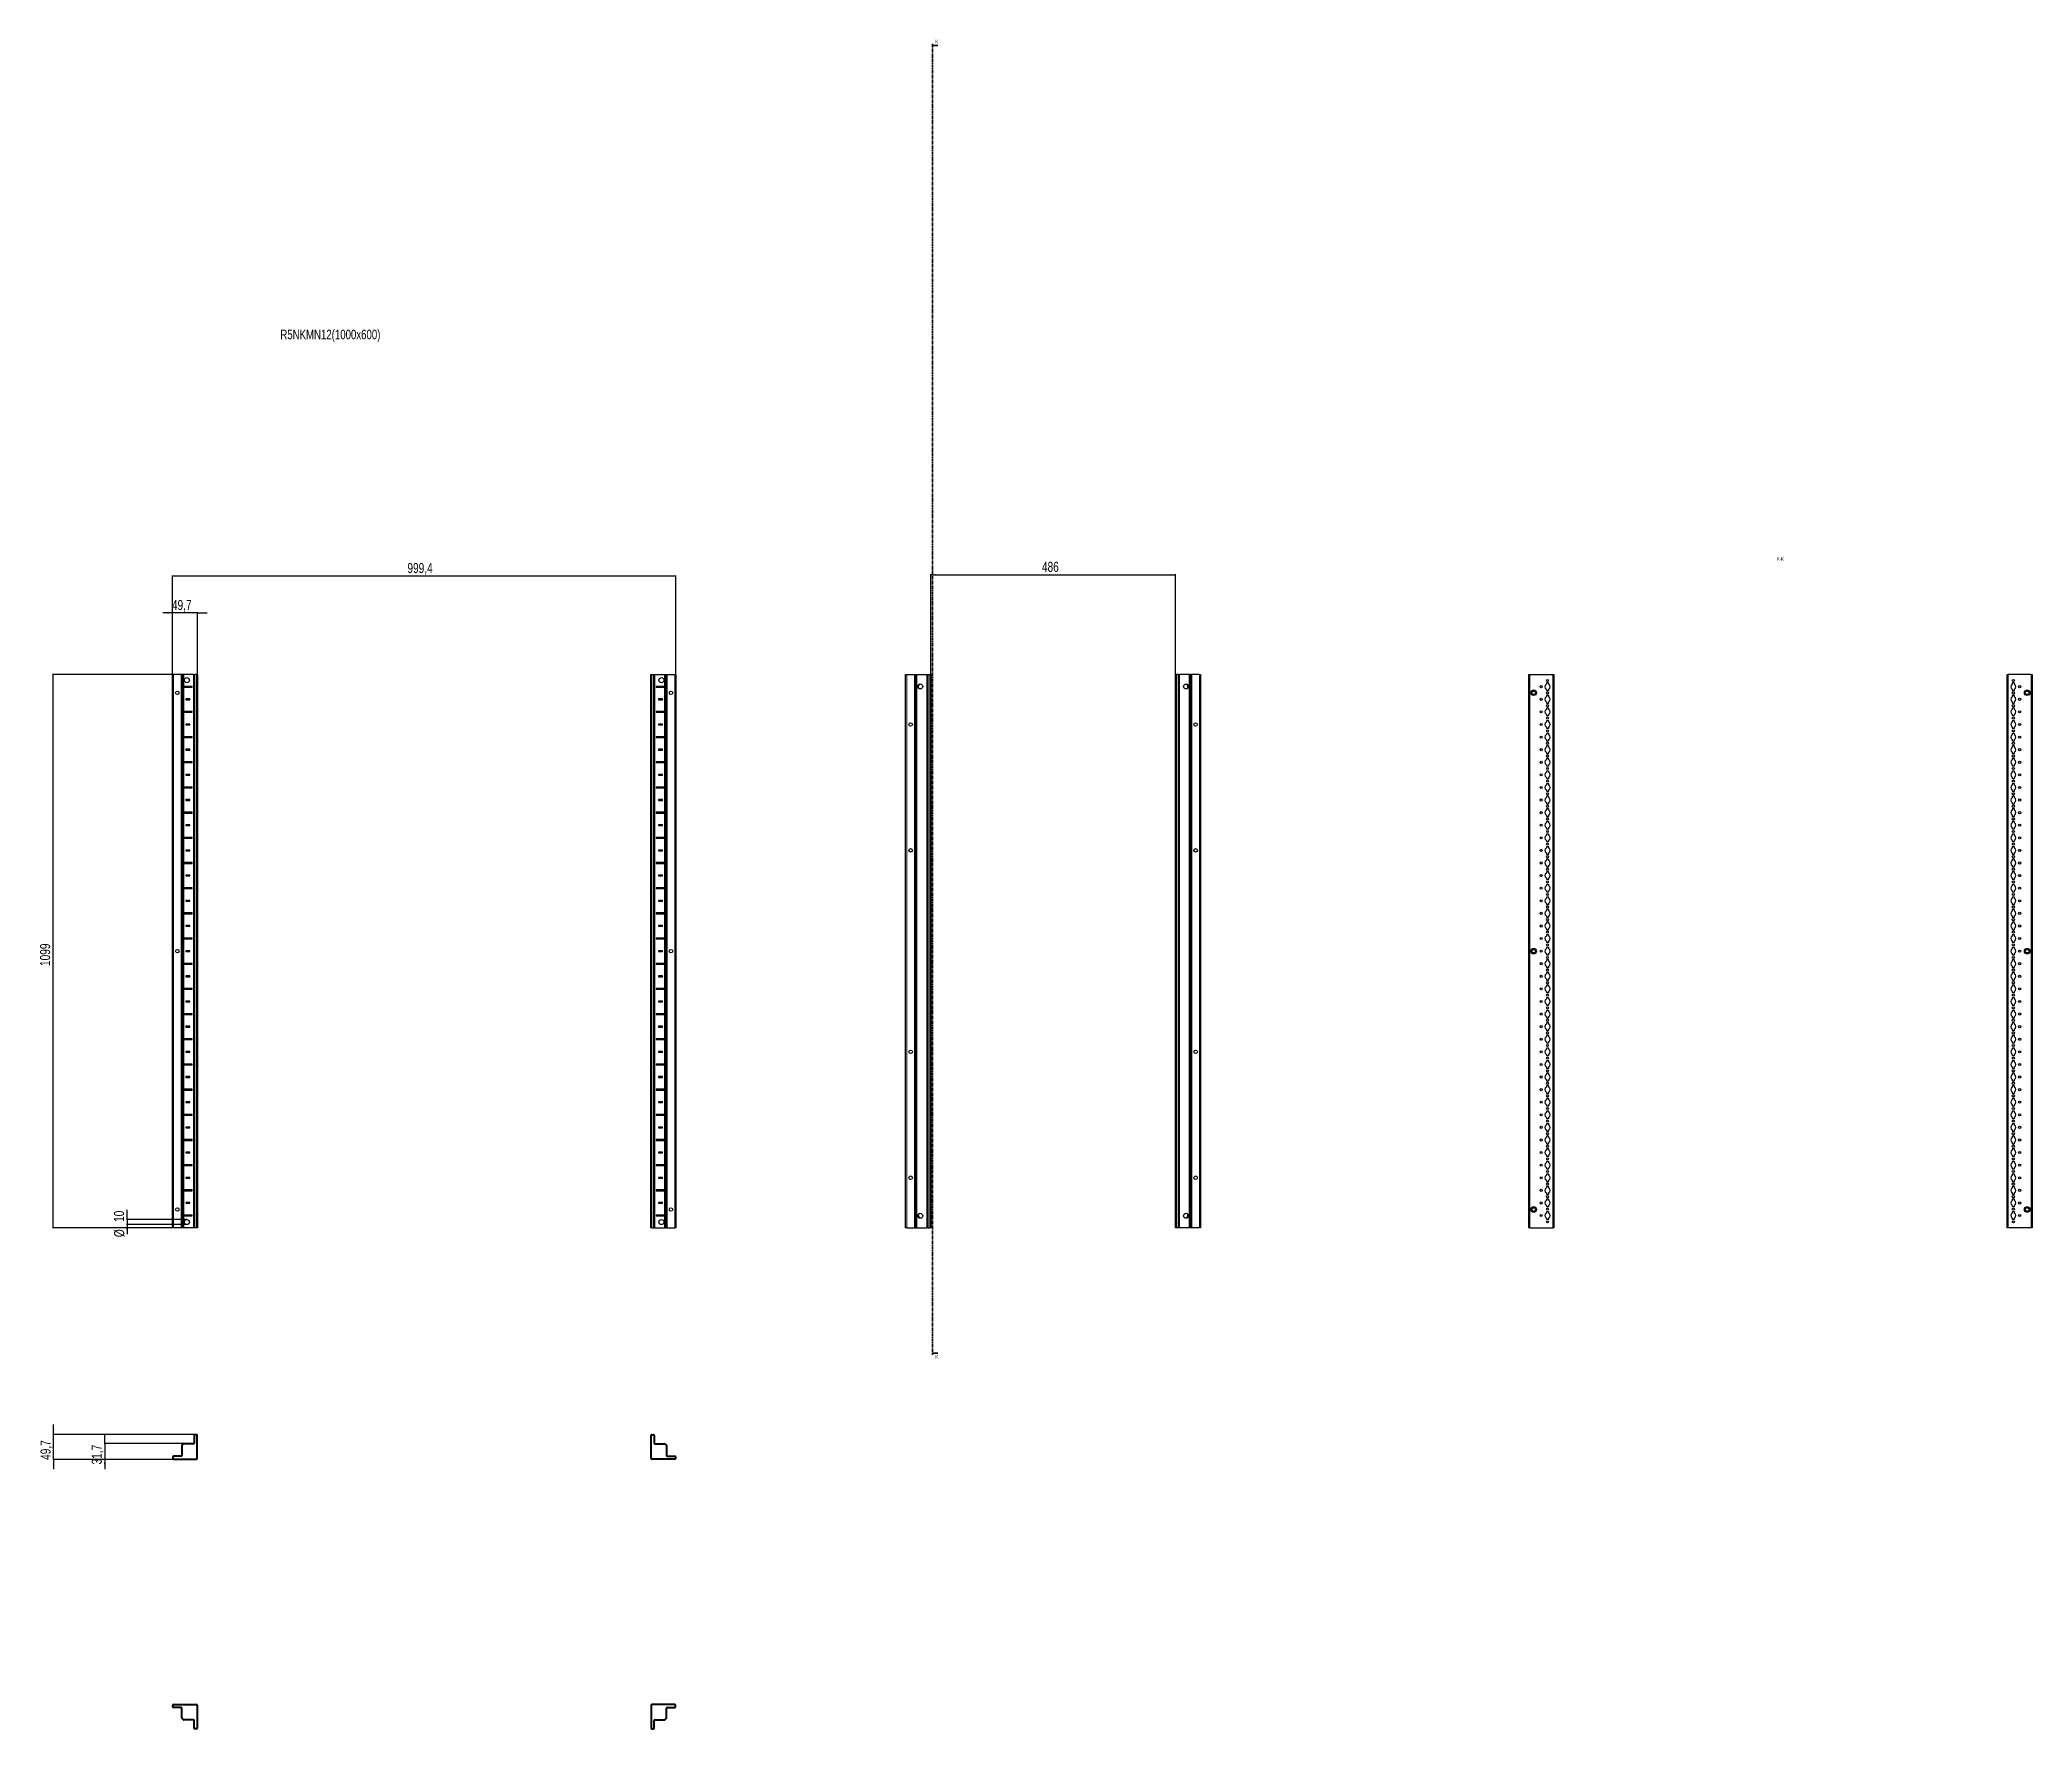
# Model space of a CAD drawing. Header units: millimetres. Extents: x -199 to 3756, y -1847 to 1507.
import ezdxf

# ---------------------------------------------------------------- set-up
doc = ezdxf.new("R2010")
doc.units = ezdxf.units.MM
doc.linetypes.add('CENTER', pattern=[10.16, 6.35, -1.27, 1.27, -1.27])
doc.layers.add('FORMAT', color=7, linetype='Continuous')
doc.styles.add('SLDTEXTSTYLE0', font='TXT', dxfattribs={"width": 0.75})
doc.dimstyles.new('SLDDIMSTYLE0', dxfattribs={"dimtxt": 20, "dimasz": 10, "dimexe": 0, "dimexo": 0.0625, "dimgap": 5, "dimtad": 2, "dimdec": 1, "dimrnd": 1e-09, "dimzin": 12, "dimdsep": 46, "dimtxsty": 'SLDTEXTSTYLE0', "dimsah": 1, "dimcen": 0.09, "dimadec": 0, "dimazin": 3, "dimtfac": 1, "dimtofl": 0, "dimtmove": 0, "dimatfit": 3, "dimfxl": 0, "dimfrac": 2, "dimtolj": 1, "dimtzin": 12, "dimarcsym": 0})
doc.dimstyles.new('SLDDIMSTYLE1', dxfattribs={"dimtxt": 20, "dimasz": 10, "dimexe": 0, "dimexo": 0.0625, "dimgap": 5, "dimtad": 2, "dimdec": 1, "dimrnd": 1e-09, "dimzin": 12, "dimdsep": 46, "dimtxsty": 'SLDTEXTSTYLE0', "dimsah": 1, "dimcen": 0.09, "dimadec": 0, "dimazin": 3, "dimtfac": 1, "dimtmove": 0, "dimatfit": 0, "dimfxl": 0, "dimfrac": 2, "dimtolj": 1, "dimtzin": 12, "dimarcsym": 0})

msp = doc.modelspace()

# ---------------------------------------------------------------- texts
at = {"color": 7, "linetype": 'Continuous', "char_height": 7, "attachment_point": 1, "style": 'SLDTEXTSTYLE0'}
for insert in [(1578.08, 1507.19), (1578.08, -1104.37)]:
    msp.add_mtext('K', dxfattribs=dict(at, insert=insert))
at = {"layer": 'FORMAT', "style": 'SLDTEXTSTYLE0'}
for s, insert, char_height, attachment_point in [('R5NKMN12(1000x600)', (278.18, 931.72), 19.05, 1), ('K-K', (3255.85, 479.8), 7, 2)]:
    msp.add_mtext(s, dxfattribs=dict(at, insert=insert, char_height=char_height, attachment_point=attachment_point))

# ---------------------------------------------------------------- blocks, each defined once
blk = doc.blocks.new('_D')
at = {"layer": 'FORMAT'}
for p, q in [((86.4, 247.2), (-174.2, 247.2)), ((-173.2, 247.2), (-173.2, -851.8)), ((86.4, -851.8), (-174.2, -851.8))]:
    blk.add_line(p, q, dxfattribs=at)
for points in [[(-173.2, 247.2), (-174.7, 237.2), (-171.6, 237.2)], [(-173.2, -851.8), (-171.6, -841.8), (-174.7, -841.8)]]:
    blk.add_solid(points, dxfattribs=at)
at = {"layer": 'FORMAT', "insert": (-198.9, -331.8), "char_height": 20, "attachment_point": 1, "rotation": 90, "style": 'SLDTEXTSTYLE0'}
blk.add_mtext('1099', dxfattribs=at)
blk = doc.blocks.new('_D_1')
at = {"layer": 'FORMAT'}
for p, q in [((64, 247.2), (64, 443.6)), ((64, 442.6), (1063.4, 442.6)), ((1063.4, 247.2), (1063.4, 443.6))]:
    blk.add_line(p, q, dxfattribs=at)
for points in [[(64, 442.6), (74, 441.1), (74, 444.2)], [(1063.4, 442.6), (1053.4, 444.2), (1053.4, 441.1)]]:
    blk.add_solid(points, dxfattribs=at)
at = {"layer": 'FORMAT', "insert": (530.4, 468.4), "char_height": 20, "attachment_point": 1, "style": 'SLDTEXTSTYLE0'}
blk.add_mtext('999,4', dxfattribs=at)
blk = doc.blocks.new('_D_2')
at = {"layer": 'FORMAT'}
for p, q in [((64, 369.2), (44.7, 369.2)), ((64, 247.2), (64, 370.2)), ((113.7, 369.2), (64, 369.2)), ((113.7, 247.2), (113.7, 370.2)), ((113.7, 369.2), (132.9, 369.2))]:
    blk.add_line(p, q, dxfattribs=at)
for points in [[(64, 369.2), (54, 370.7), (54, 367.7)], [(113.7, 369.2), (123.7, 367.7), (123.7, 370.7)]]:
    blk.add_solid(points, dxfattribs=at)
at = {"layer": 'FORMAT', "insert": (63, 395), "char_height": 20, "attachment_point": 1, "style": 'SLDTEXTSTYLE0'}
blk.add_mtext('49,7', dxfattribs=at)
blk = doc.blocks.new('_D_3')
at = {"layer": 'FORMAT'}
for p, q in [((-26, -835.3), (-26, -816.1)), ((92.8, -835.3), (-27, -835.3)), ((92.8, -845.3), (-27, -845.3)), ((-26, -835.3), (-26, -845.3)), ((-26, -845.3), (-26, -864.5))]:
    blk.add_line(p, q, dxfattribs=at)
for points in [[(-26, -835.3), (-24.5, -825.3), (-27.6, -825.3)], [(-26, -845.3), (-27.6, -855.3), (-24.5, -855.3)]]:
    blk.add_solid(points, dxfattribs=at)
at = {"layer": 'FORMAT', "char_height": 20, "attachment_point": 1, "rotation": 90, "style": 'SLDTEXTSTYLE0'}
for s, insert in [('10', (-52.1, -840)), ('%%c', (-51.8, -870.2))]:
    blk.add_mtext(s, dxfattribs=dict(at, insert=insert))
blk = doc.blocks.new('_D_4')
at = {"layer": 'FORMAT'}
for p, q in [((1569.2, 247.2), (1569.2, 446)), ((1569.2, 445), (2055.2, 445)), ((2055.2, 247.2), (2055.2, 446))]:
    blk.add_line(p, q, dxfattribs=at)
for points in [[(1569.2, 445), (1579.2, 443.5), (1579.2, 446.5)], [(2055.2, 445), (2045.2, 446.5), (2045.2, 443.5)]]:
    blk.add_solid(points, dxfattribs=at)
at = {"layer": 'FORMAT', "insert": (1790, 470.8), "char_height": 20, "attachment_point": 1, "style": 'SLDTEXTSTYLE0'}
blk.add_mtext('486', dxfattribs=at)
blk = doc.blocks.new('_D_5')
at = {"layer": 'FORMAT'}
for p, q in [((108.5, -1261.8), (-173.2, -1261.8)), ((-172.2, -1261.8), (-172.2, -1242.5)), ((-172.2, -1311.5), (-172.2, -1261.8)), ((66, -1311.5), (-173.2, -1311.5)), ((-172.2, -1311.5), (-172.2, -1330.7))]:
    blk.add_line(p, q, dxfattribs=at)
for points in [[(-172.2, -1261.8), (-170.6, -1251.8), (-173.7, -1251.8)], [(-172.2, -1311.5), (-173.7, -1321.5), (-170.6, -1321.5)]]:
    blk.add_solid(points, dxfattribs=at)
at = {"layer": 'FORMAT', "insert": (-197.9, -1312.5), "char_height": 20, "attachment_point": 1, "rotation": 90, "style": 'SLDTEXTSTYLE0'}
blk.add_mtext('49,7', dxfattribs=at)
blk = doc.blocks.new('_D_6')
at = {"layer": 'FORMAT'}
for p, q in [((-70.5, -1279.8), (-70.5, -1260.5)), ((86.4, -1279.8), (-71.5, -1279.8)), ((-70.5, -1279.8), (-70.5, -1311.5)), ((66, -1311.5), (-71.5, -1311.5)), ((-70.5, -1311.5), (-70.5, -1330.7))]:
    blk.add_line(p, q, dxfattribs=at)
for points in [[(-70.5, -1279.8), (-69, -1269.8), (-72.1, -1269.8)], [(-70.5, -1311.5), (-72.1, -1321.5), (-69, -1321.5)]]:
    blk.add_solid(points, dxfattribs=at)
at = {"layer": 'FORMAT', "insert": (-96.3, -1321.5), "char_height": 20, "attachment_point": 1, "rotation": 90, "style": 'SLDTEXTSTYLE0'}
blk.add_mtext('31,7', dxfattribs=at)

# ---------------------------------------------------------------- dimensions: what is measured, and where the dimension line sits
at = {"layer": 'FORMAT'}
for base, p1, p2, angle, dimstyle, picture, middle in [((1063.38, 442.62), (63.98, 247.21), (1063.38, 247.21), 0, 'SLDDIMSTYLE0', '_D_1', (563.68, 442.62)), ((2055.17, 445), (1569.17, 247.21), (2055.17, 247.21), 0, 'SLDDIMSTYLE0', '_D_4', (1812.17, 445)), ((-173.15, -851.79), (86.42, 247.21), (86.42, -851.79), 90, 'SLDDIMSTYLE0', '_D', (-173.15, -302.29)), ((-172.17, -1261.77), (65.98, -1311.47), (108.48, -1261.77), 90, 'SLDDIMSTYLE1', '_D_5', (-172.17, -1286.62)), ((-70.54, -1311.47), (86.42, -1279.77), (65.98, -1311.47), 90, 'SLDDIMSTYLE1', '_D_6', (-70.54, -1295.62))]:
    dim = msp.add_linear_dim(base=base, p1=p1, p2=p2, angle=angle, dimstyle=dimstyle, dxfattribs=at)
    dim.commit()
    dim.dimension.update_dxf_attribs({"geometry": picture, "text_midpoint": middle, "dimtype": 160})
dim = msp.add_linear_dim(base=(63.98, 369.21), p1=(113.68, 247.21), p2=(63.98, 247.21), dimstyle='SLDDIMSTYLE1', dxfattribs=at)
dim.commit()
dim.dimension.update_dxf_attribs({"geometry": '_D_2', "text_midpoint": (88.83, 369.21), "dimtype": 160})
dim = msp.add_linear_dim(base=(-26.02, -845.29), p1=(92.83, -835.29), p2=(92.83, -845.29), angle=90, text='%%c<>', dimstyle='SLDDIMSTYLE1', dxfattribs=at)
dim.commit()
dim.dimension.update_dxf_attribs({"geometry": '_D_3', "text_midpoint": (-26.02, -840.29), "dimtype": 160})

# ---------------------------------------------------------------- linework, layer by layer
at = {"color": 7, "linetype": 'CENTER', "lineweight": 35}
msp.add_line((1572.9, 1499.09), (1572.9, -1103.67), dxfattribs=at)
at = {"color": 7, "linetype": 'Continuous', "lineweight": 35}
for p, q in [((1583.54, 1496.09), (1572.9, 1496.09)), ((1583.54, -1100.67), (1572.9, -1100.67))]:
    msp.add_line(p, q, dxfattribs=at)
at = {"color": 7, "linetype": 'Continuous', "lineweight": 25}
for p, q in [((63.98, -851.79), (63.98, 247.21)), ((63.98, 247.21), (65.98, 247.21)), ((81.33, 247.21), (65.98, 247.21)), ((81.33, 247.21), (81.98, 247.21)), ((81.98, -851.79), (81.98, 247.21)), ((81.98, 247.21), (82.56, 247.21)), ((83.77, 247.21), (82.56, 247.21)), ((83.77, -851.79), (83.77, 247.21)), ((83.8, 247.21), (83.77, 247.21)), ((83.8, -851.79), (83.8, 247.21)), ((85.01, 247.21), (83.8, 247.21)), ((85.01, 247.21), (86.42, 247.21)), ((105.83, 247.21), (86.42, 247.21)), ((105.83, 247.21), (106.48, 247.21)), ((106.48, -851.79), (106.48, 247.21)), ((106.48, 247.21), (108.48, 247.21)), ((111.68, 247.21), (108.48, 247.21)), ((111.68, 247.21), (113.68, 247.21)), ((113.68, 247.21), (113.68, -851.79)), ((1013.68, -851.79), (1013.68, 247.21)), ((1013.68, 247.21), (1015.68, 247.21)), ((1015.68, 247.21), (1018.88, 247.21)), ((1018.88, 247.21), (1020.88, 247.21)), ((1020.88, 247.21), (1020.88, -851.79)), ((1020.88, 247.21), (1021.53, 247.21)), ((1021.53, 247.21), (1040.93, 247.21)), ((1040.93, 247.21), (1042.34, 247.21)), ((1042.34, 247.21), (1043.55, 247.21)), ((1043.55, 247.21), (1043.55, -851.79)), ((1043.55, 247.21), (1043.58, 247.21)), ((1043.58, 247.21), (1043.58, -851.79)), ((1043.58, 247.21), (1044.79, 247.21)), ((1044.79, 247.21), (1045.38, 247.21)), ((1045.38, 247.21), (1045.38, -851.79)), ((1045.38, 247.21), (1046.03, 247.21)), ((1046.03, 247.21), (1061.38, 247.21)), ((1061.38, 247.21), (1063.38, 247.21)), ((1063.38, 247.21), (1063.38, -851.79)), ((1519.47, -851.79), (1519.47, 247.21)), ((1519.47, 247.21), (1521.47, 247.21)), ((1521.47, 247.21), (1536.82, 247.21)), ((1536.82, 247.21), (1537.47, 247.21)), ((1537.47, 223.46), (1537.47, 247.21)), ((1537.47, 247.21), (1538.06, 247.21)), ((1538.06, 247.21), (1539.26, 247.21)), ((1539.26, 247.21), (1539.26, -851.79)), ((1539.26, 247.21), (1539.3, 247.21)), ((1539.3, 247.21), (1539.3, -851.79)), ((1539.3, 247.21), (1540.5, 247.21)), ((1540.5, 247.21), (1541.92, 247.21)), ((1541.92, 247.21), (1561.32, 247.21)), ((1561.32, 247.21), (1561.97, 247.21)), ((1561.97, -851.79), (1561.97, 247.21)), ((1561.97, 247.21), (1563.97, 247.21)), ((1563.97, 247.21), (1567.17, 247.21)), ((1567.17, 247.21), (1569.17, 247.21)), ((1569.17, 247.21), (1569.17, -851.79)), ((2055.17, -851.79), (2055.17, 247.21)), ((2055.17, 247.21), (2057.17, 247.21)), ((2060.37, 247.21), (2057.17, 247.21)), ((2060.37, 247.21), (2062.37, 247.21)), ((2062.37, 247.21), (2062.37, -851.79)), ((2062.37, 247.21), (2063.02, 247.21)), ((2082.42, 247.21), (2063.02, 247.21)), ((2082.42, 247.21), (2083.84, 247.21)), ((2085.04, 247.21), (2083.84, 247.21)), ((2085.04, -851.79), (2085.04, 247.21)), ((2085.08, 247.21), (2085.04, 247.21)), ((2085.08, -851.79), (2085.08, 247.21)), ((2086.28, 247.21), (2085.08, 247.21)), ((2086.28, 247.21), (2086.87, 247.21)), ((2086.87, 247.21), (2086.87, 223.46)), ((2086.87, 247.21), (2087.52, 247.21)), ((2102.87, 247.21), (2087.52, 247.21)), ((2102.87, 247.21), (2104.87, 247.21)), ((2104.87, 247.21), (2104.87, -851.79)), ((2756.22, -851.79), (2756.22, 247.21)), ((2756.22, 247.21), (2758.22, 247.21)), ((2758.22, 247.21), (2803.92, 247.21)), ((2803.92, 247.21), (2805.92, 247.21)), ((2805.92, 247.21), (2805.92, -851.79)), ((3705.92, -851.79), (3705.92, 247.21)), ((3705.92, 247.21), (3707.92, 247.21)), ((3753.62, 247.21), (3707.92, 247.21)), ((3753.62, 247.21), (3755.62, 247.21)), ((3755.62, 247.21), (3755.62, -851.79)), ((85.93, 223.35), (85.93, 222.06)), ((86.58, 222.71), (85.93, 223.35)), ((86.58, 222.71), (85.93, 222.06)), ((102.83, 223.46), (86.42, 223.46)), ((86.42, 221.96), (102.83, 221.96)), ((102.08, 222.71), (86.58, 222.71)), ((98.33, 198.46), (90.33, 198.46)), ((90.33, 198.46), (90.33, 196.96)), ((91.08, 197.71), (90.33, 198.46)), ((97.58, 197.71), (98.33, 198.46)), ((98.33, 196.96), (98.33, 198.46)), ((102.08, 222.71), (102.83, 223.46)), ((102.08, 222.71), (102.83, 221.96)), ((102.83, 221.96), (102.83, 223.46)), ((1040.93, 223.46), (1024.53, 223.46)), ((1024.53, 223.46), (1024.53, 221.96)), ((1025.28, 222.71), (1024.53, 223.46)), ((1025.28, 222.71), (1024.53, 221.96)), ((1024.53, 221.96), (1040.93, 221.96)), ((1025.28, 222.71), (1040.78, 222.71)), ((1037.03, 198.46), (1029.03, 198.46)), ((1029.03, 198.46), (1029.03, 196.96)), ((1029.78, 197.71), (1029.03, 198.46)), ((1036.28, 197.71), (1037.03, 198.46)), ((1037.03, 196.96), (1037.03, 198.46)), ((1040.78, 222.71), (1041.42, 223.35)), ((1040.78, 222.71), (1041.42, 222.06)), ((1041.42, 222.06), (1041.42, 223.35)), ((1537.53, 223.35), (1537.47, 223.46)), ((1537.47, 223.46), (1537.47, 221.96)), ((1537.47, 221.96), (1537.53, 222.06)), ((1537.47, 173.46), (1537.47, 221.96)), ((1537.53, 222.06), (1537.53, 223.35)), ((1547.52, 227.73), (1547.52, 228.14)), ((2076.82, 228.14), (2076.82, 227.73)), ((2086.87, 223.46), (2086.81, 223.35)), ((2086.81, 223.35), (2086.81, 222.06)), ((2086.81, 222.06), (2086.87, 221.96)), ((2086.87, 221.96), (2086.87, 223.46)), ((2086.87, 221.96), (2086.87, 173.46)), ((2791.27, 229.61), (2791.27, 227.73)), ((2791.27, 217.68), (2791.27, 215.81)), ((2791.27, 204.61), (2791.27, 202.73)), ((2795.37, 230.11), (2791.77, 230.11)), ((2791.77, 215.31), (2795.37, 215.31)), ((2795.37, 205.11), (2791.77, 205.11)), ((2795.87, 227.73), (2795.87, 229.61)), ((2795.87, 215.81), (2795.87, 217.68)), ((2795.87, 202.73), (2795.87, 204.61)), ((3715.97, 229.61), (3715.97, 227.73)), ((3715.97, 217.68), (3715.97, 215.81)), ((3715.97, 204.61), (3715.97, 202.73)), ((3720.07, 230.11), (3716.47, 230.11)), ((3716.47, 215.31), (3720.07, 215.31)), ((3720.07, 205.11), (3716.47, 205.11)), ((3720.57, 227.73), (3720.57, 229.61)), ((3720.57, 215.81), (3720.57, 217.68)), ((3720.57, 202.73), (3720.57, 204.61)), ((85.93, 173.35), (85.93, 172.06)), ((86.58, 172.71), (85.93, 173.35)), ((86.58, 172.71), (85.93, 172.06)), ((102.83, 173.46), (86.42, 173.46)), ((86.42, 171.96), (102.83, 171.96)), ((102.08, 172.71), (86.58, 172.71)), ((91.08, 197.71), (90.33, 196.96)), ((90.33, 196.96), (98.33, 196.96)), ((97.58, 197.71), (91.08, 197.71)), ((97.58, 197.71), (98.33, 196.96)), ((102.08, 172.71), (102.83, 173.46)), ((102.08, 172.71), (102.83, 171.96)), ((102.83, 171.96), (102.83, 173.46)), ((1040.93, 173.46), (1024.53, 173.46)), ((1024.53, 173.46), (1024.53, 171.96)), ((1025.28, 172.71), (1024.53, 173.46)), ((1025.28, 172.71), (1024.53, 171.96)), ((1024.53, 171.96), (1040.93, 171.96)), ((1025.28, 172.71), (1040.78, 172.71)), ((1029.78, 197.71), (1029.03, 196.96)), ((1029.03, 196.96), (1037.03, 196.96)), ((1029.78, 197.71), (1036.28, 197.71)), ((1036.28, 197.71), (1037.03, 196.96)), ((1040.78, 172.71), (1041.42, 173.35)), ((1040.78, 172.71), (1041.42, 172.06)), ((1041.42, 172.06), (1041.42, 173.35)), ((1537.53, 173.35), (1537.47, 173.46)), ((1537.47, 173.46), (1537.47, 171.96)), ((1537.47, 171.96), (1537.53, 172.06)), ((1537.47, 123.46), (1537.47, 171.96)), ((1537.53, 172.06), (1537.53, 173.35)), ((2086.87, 173.46), (2086.81, 173.35)), ((2086.81, 173.35), (2086.81, 172.06)), ((2086.81, 172.06), (2086.87, 171.96)), ((2086.87, 171.96), (2086.87, 173.46)), ((2086.87, 171.96), (2086.87, 123.46)), ((2791.27, 192.68), (2791.27, 190.81)), ((2791.27, 179.61), (2791.27, 177.73)), ((2791.27, 167.68), (2791.27, 165.81)), ((2791.77, 190.31), (2795.37, 190.31)), ((2795.37, 180.11), (2791.77, 180.11)), ((2791.77, 165.31), (2795.37, 165.31)), ((2795.87, 190.81), (2795.87, 192.68)), ((2795.87, 177.73), (2795.87, 179.61)), ((2795.87, 165.81), (2795.87, 167.68)), ((3715.97, 192.68), (3715.97, 190.81)), ((3715.97, 179.61), (3715.97, 177.73)), ((3715.97, 167.68), (3715.97, 165.81)), ((3716.47, 190.31), (3720.07, 190.31)), ((3720.07, 180.11), (3716.47, 180.11)), ((3716.47, 165.31), (3720.07, 165.31)), ((3720.57, 190.81), (3720.57, 192.68)), ((3720.57, 177.73), (3720.57, 179.61)), ((3720.57, 165.81), (3720.57, 167.68)), ((85.93, 123.35), (85.93, 122.06)), ((86.58, 122.71), (85.93, 123.35)), ((86.58, 122.71), (85.93, 122.06)), ((102.83, 123.46), (86.42, 123.46)), ((86.42, 121.96), (102.83, 121.96)), ((102.08, 122.71), (86.58, 122.71)), ((98.33, 148.46), (90.33, 148.46)), ((90.33, 148.46), (90.33, 146.96)), ((91.08, 147.71), (90.33, 148.46)), ((91.08, 147.71), (90.33, 146.96)), ((90.33, 146.96), (98.33, 146.96)), ((97.58, 147.71), (91.08, 147.71)), ((97.58, 147.71), (98.33, 148.46)), ((97.58, 147.71), (98.33, 146.96)), ((98.33, 146.96), (98.33, 148.46)), ((102.08, 122.71), (102.83, 123.46)), ((102.08, 122.71), (102.83, 121.96)), ((102.83, 121.96), (102.83, 123.46)), ((1040.93, 123.46), (1024.53, 123.46)), ((1024.53, 123.46), (1024.53, 121.96)), ((1025.28, 122.71), (1024.53, 123.46)), ((1025.28, 122.71), (1024.53, 121.96)), ((1024.53, 121.96), (1040.93, 121.96)), ((1025.28, 122.71), (1040.78, 122.71)), ((1037.03, 148.46), (1029.03, 148.46)), ((1029.03, 148.46), (1029.03, 146.96)), ((1029.78, 147.71), (1029.03, 148.46)), ((1029.78, 147.71), (1029.03, 146.96)), ((1029.03, 146.96), (1037.03, 146.96)), ((1029.78, 147.71), (1036.28, 147.71)), ((1036.28, 147.71), (1037.03, 148.46)), ((1036.28, 147.71), (1037.03, 146.96)), ((1037.03, 146.96), (1037.03, 148.46)), ((1040.78, 122.71), (1041.42, 123.35)), ((1040.78, 122.71), (1041.42, 122.06)), ((1041.42, 122.06), (1041.42, 123.35)), ((1537.53, 123.35), (1537.47, 123.46)), ((1537.47, 123.46), (1537.47, 121.96)), ((1537.47, 121.96), (1537.53, 122.06)), ((1537.47, 73.46), (1537.47, 121.96)), ((1537.53, 122.06), (1537.53, 123.35)), ((2086.87, 123.46), (2086.81, 123.35)), ((2086.81, 123.35), (2086.81, 122.06)), ((2086.81, 122.06), (2086.87, 121.96)), ((2086.87, 121.96), (2086.87, 123.46)), ((2086.87, 121.96), (2086.87, 73.46)), ((2791.27, 154.61), (2791.27, 152.73)), ((2791.27, 142.68), (2791.27, 140.81)), ((2791.27, 129.61), (2791.27, 127.73)), ((2795.37, 155.11), (2791.77, 155.11)), ((2791.77, 140.31), (2795.37, 140.31)), ((2795.37, 130.11), (2791.77, 130.11)), ((2795.87, 152.73), (2795.87, 154.61)), ((2795.87, 140.81), (2795.87, 142.68)), ((2795.87, 127.73), (2795.87, 129.61)), ((3715.97, 154.61), (3715.97, 152.73)), ((3715.97, 142.68), (3715.97, 140.81)), ((3715.97, 129.61), (3715.97, 127.73)), ((3720.07, 155.11), (3716.47, 155.11)), ((3716.47, 140.31), (3720.07, 140.31)), ((3720.07, 130.11), (3716.47, 130.11)), ((3720.57, 152.73), (3720.57, 154.61)), ((3720.57, 140.81), (3720.57, 142.68)), ((3720.57, 127.73), (3720.57, 129.61)), ((98.33, 98.46), (90.33, 98.46)), ((90.33, 98.46), (90.33, 96.96)), ((91.08, 97.71), (90.33, 98.46)), ((91.08, 97.71), (90.33, 96.96)), ((90.33, 96.96), (98.33, 96.96)), ((97.58, 97.71), (91.08, 97.71)), ((97.58, 97.71), (98.33, 98.46)), ((97.58, 97.71), (98.33, 96.96)), ((98.33, 96.96), (98.33, 98.46)), ((1037.03, 98.46), (1029.03, 98.46)), ((1029.03, 98.46), (1029.03, 96.96)), ((1029.78, 97.71), (1029.03, 98.46)), ((1029.78, 97.71), (1029.03, 96.96)), ((1029.03, 96.96), (1037.03, 96.96)), ((1029.78, 97.71), (1036.28, 97.71)), ((1036.28, 97.71), (1037.03, 98.46)), ((1036.28, 97.71), (1037.03, 96.96)), ((1037.03, 96.96), (1037.03, 98.46)), ((2791.27, 117.68), (2791.27, 115.81)), ((2791.27, 104.61), (2791.27, 102.73)), ((2791.27, 92.68), (2791.27, 90.81)), ((2791.27, 79.61), (2791.27, 77.73)), ((2791.77, 115.31), (2795.37, 115.31)), ((2795.37, 105.11), (2791.77, 105.11)), ((2791.77, 90.31), (2795.37, 90.31)), ((2795.37, 80.11), (2791.77, 80.11)), ((2795.87, 115.81), (2795.87, 117.68)), ((2795.87, 102.73), (2795.87, 104.61)), ((2795.87, 90.81), (2795.87, 92.68)), ((2795.87, 77.73), (2795.87, 79.61)), ((3715.97, 117.68), (3715.97, 115.81)), ((3715.97, 104.61), (3715.97, 102.73)), ((3715.97, 92.68), (3715.97, 90.81)), ((3715.97, 79.61), (3715.97, 77.73)), ((3716.47, 115.31), (3720.07, 115.31)), ((3720.07, 105.11), (3716.47, 105.11)), ((3716.47, 90.31), (3720.07, 90.31)), ((3720.07, 80.11), (3716.47, 80.11)), ((3720.57, 115.81), (3720.57, 117.68)), ((3720.57, 102.73), (3720.57, 104.61)), ((3720.57, 90.81), (3720.57, 92.68)), ((3720.57, 77.73), (3720.57, 79.61)), ((85.93, 73.35), (85.93, 72.06)), ((86.58, 72.71), (85.93, 73.35)), ((86.58, 72.71), (85.93, 72.06)), ((102.83, 73.46), (86.42, 73.46)), ((86.42, 71.96), (102.83, 71.96)), ((102.08, 72.71), (86.58, 72.71)), ((98.33, 48.46), (90.33, 48.46)), ((90.33, 48.46), (90.33, 46.96)), ((91.08, 47.71), (90.33, 48.46)), ((91.08, 47.71), (90.33, 46.96)), ((90.33, 46.96), (98.33, 46.96)), ((97.58, 47.71), (91.08, 47.71)), ((97.58, 47.71), (98.33, 48.46)), ((97.58, 47.71), (98.33, 46.96)), ((98.33, 46.96), (98.33, 48.46)), ((102.08, 72.71), (102.83, 73.46)), ((102.08, 72.71), (102.83, 71.96)), ((102.83, 71.96), (102.83, 73.46)), ((1040.93, 73.46), (1024.53, 73.46)), ((1024.53, 73.46), (1024.53, 71.96)), ((1025.28, 72.71), (1024.53, 73.46)), ((1025.28, 72.71), (1024.53, 71.96)), ((1024.53, 71.96), (1040.93, 71.96)), ((1025.28, 72.71), (1040.78, 72.71)), ((1037.03, 48.46), (1029.03, 48.46)), ((1029.03, 48.46), (1029.03, 46.96)), ((1029.78, 47.71), (1029.03, 48.46)), ((1029.78, 47.71), (1029.03, 46.96)), ((1029.03, 46.96), (1037.03, 46.96)), ((1029.78, 47.71), (1036.28, 47.71)), ((1036.28, 47.71), (1037.03, 48.46)), ((1036.28, 47.71), (1037.03, 46.96)), ((1037.03, 46.96), (1037.03, 48.46)), ((1040.78, 72.71), (1041.42, 73.35)), ((1040.78, 72.71), (1041.42, 72.06)), ((1041.42, 72.06), (1041.42, 73.35)), ((1537.53, 73.35), (1537.47, 73.46)), ((1537.47, 73.46), (1537.47, 71.96)), ((1537.47, 71.96), (1537.53, 72.06)), ((1537.47, 23.46), (1537.47, 71.96)), ((1537.53, 72.06), (1537.53, 73.35)), ((2086.87, 73.46), (2086.81, 73.35)), ((2086.81, 73.35), (2086.81, 72.06)), ((2086.81, 72.06), (2086.87, 71.96)), ((2086.87, 71.96), (2086.87, 73.46)), ((2086.87, 71.96), (2086.87, 23.46)), ((2791.27, 67.68), (2791.27, 65.81)), ((2791.27, 54.61), (2791.27, 52.73)), ((2791.27, 42.68), (2791.27, 40.81)), ((2791.77, 65.31), (2795.37, 65.31)), ((2795.37, 55.11), (2791.77, 55.11)), ((2791.77, 40.31), (2795.37, 40.31)), ((2795.87, 65.81), (2795.87, 67.68)), ((2795.87, 52.73), (2795.87, 54.61)), ((2795.87, 40.81), (2795.87, 42.68)), ((3715.97, 67.68), (3715.97, 65.81)), ((3715.97, 54.61), (3715.97, 52.73)), ((3715.97, 42.68), (3715.97, 40.81)), ((3716.47, 65.31), (3720.07, 65.31)), ((3720.07, 55.11), (3716.47, 55.11)), ((3716.47, 40.31), (3720.07, 40.31)), ((3720.57, 65.81), (3720.57, 67.68)), ((3720.57, 52.73), (3720.57, 54.61)), ((3720.57, 40.81), (3720.57, 42.68)), ((85.93, 23.35), (85.93, 22.06)), ((86.58, 22.71), (85.93, 23.35)), ((86.58, 22.71), (85.93, 22.06)), ((102.83, 23.46), (86.42, 23.46)), ((86.42, 21.96), (102.83, 21.96)), ((102.08, 22.71), (86.58, 22.71)), ((102.08, 22.71), (102.83, 23.46)), ((102.08, 22.71), (102.83, 21.96)), ((102.83, 21.96), (102.83, 23.46)), ((1040.93, 23.46), (1024.53, 23.46)), ((1024.53, 23.46), (1024.53, 21.96)), ((1025.28, 22.71), (1024.53, 23.46)), ((1025.28, 22.71), (1024.53, 21.96)), ((1024.53, 21.96), (1040.93, 21.96)), ((1025.28, 22.71), (1040.78, 22.71)), ((1040.78, 22.71), (1041.42, 23.35)), ((1040.78, 22.71), (1041.42, 22.06)), ((1041.42, 22.06), (1041.42, 23.35)), ((1537.53, 23.35), (1537.47, 23.46)), ((1537.47, 23.46), (1537.47, 21.96)), ((1537.47, 21.96), (1537.53, 22.06)), ((1537.47, -26.54), (1537.47, 21.96)), ((1537.53, 22.06), (1537.53, 23.35)), ((2086.87, 23.46), (2086.81, 23.35)), ((2086.81, 23.35), (2086.81, 22.06)), ((2086.81, 22.06), (2086.87, 21.96)), ((2086.87, 21.96), (2086.87, 23.46)), ((2086.87, 21.96), (2086.87, -26.54)), ((2791.27, 29.61), (2791.27, 27.73)), ((2791.27, 17.68), (2791.27, 15.81)), ((2791.27, 4.61), (2791.27, 2.73)), ((2795.37, 30.11), (2791.77, 30.11)), ((2791.77, 15.31), (2795.37, 15.31)), ((2795.37, 5.11), (2791.77, 5.11)), ((2795.87, 27.73), (2795.87, 29.61)), ((2795.87, 15.81), (2795.87, 17.68)), ((2795.87, 2.73), (2795.87, 4.61)), ((3715.97, 29.61), (3715.97, 27.73)), ((3715.97, 17.68), (3715.97, 15.81)), ((3715.97, 4.61), (3715.97, 2.73)), ((3720.07, 30.11), (3716.47, 30.11)), ((3716.47, 15.31), (3720.07, 15.31)), ((3720.07, 5.11), (3716.47, 5.11)), ((3720.57, 27.73), (3720.57, 29.61)), ((3720.57, 15.81), (3720.57, 17.68)), ((3720.57, 2.73), (3720.57, 4.61)), ((85.93, -26.65), (85.93, -27.94)), ((86.58, -27.29), (85.93, -26.65)), ((86.58, -27.29), (85.93, -27.94)), ((102.83, -26.54), (86.42, -26.54)), ((86.42, -28.04), (102.83, -28.04)), ((102.08, -27.29), (86.58, -27.29)), ((98.33, -1.54), (90.33, -1.54)), ((90.33, -1.54), (90.33, -3.04)), ((91.08, -2.29), (90.33, -1.54)), ((91.08, -2.29), (90.33, -3.04)), ((90.33, -3.04), (98.33, -3.04)), ((97.58, -2.29), (91.08, -2.29)), ((97.58, -2.29), (98.33, -1.54)), ((97.58, -2.29), (98.33, -3.04)), ((98.33, -3.04), (98.33, -1.54)), ((102.08, -27.29), (102.83, -26.54)), ((102.08, -27.29), (102.83, -28.04)), ((102.83, -28.04), (102.83, -26.54)), ((1040.93, -26.54), (1024.53, -26.54)), ((1024.53, -26.54), (1024.53, -28.04)), ((1025.28, -27.29), (1024.53, -26.54)), ((1025.28, -27.29), (1024.53, -28.04)), ((1024.53, -28.04), (1040.93, -28.04)), ((1025.28, -27.29), (1040.78, -27.29)), ((1037.03, -1.54), (1029.03, -1.54)), ((1029.03, -1.54), (1029.03, -3.04)), ((1029.78, -2.29), (1029.03, -1.54)), ((1029.78, -2.29), (1029.03, -3.04)), ((1029.03, -3.04), (1037.03, -3.04)), ((1029.78, -2.29), (1036.28, -2.29)), ((1036.28, -2.29), (1037.03, -1.54)), ((1036.28, -2.29), (1037.03, -3.04)), ((1037.03, -3.04), (1037.03, -1.54)), ((1040.78, -27.29), (1041.42, -26.65)), ((1040.78, -27.29), (1041.42, -27.94)), ((1041.42, -27.94), (1041.42, -26.65)), ((1537.53, -26.65), (1537.47, -26.54)), ((1537.47, -26.54), (1537.47, -28.04)), ((1537.47, -28.04), (1537.53, -27.94)), ((1537.47, -76.54), (1537.47, -28.04)), ((1537.53, -27.94), (1537.53, -26.65)), ((2086.87, -26.54), (2086.81, -26.65)), ((2086.81, -26.65), (2086.81, -27.94)), ((2086.81, -27.94), (2086.87, -28.04)), ((2086.87, -28.04), (2086.87, -26.54)), ((2086.87, -28.04), (2086.87, -76.54)), ((2791.27, -7.32), (2791.27, -9.19)), ((2791.27, -20.39), (2791.27, -22.27)), ((2791.27, -32.32), (2791.27, -34.19)), ((2791.77, -9.69), (2795.37, -9.69)), ((2795.37, -19.89), (2791.77, -19.89)), ((2791.77, -34.69), (2795.37, -34.69)), ((2795.87, -9.19), (2795.87, -7.32)), ((2795.87, -22.27), (2795.87, -20.39)), ((2795.87, -34.19), (2795.87, -32.32)), ((3715.97, -7.32), (3715.97, -9.19)), ((3715.97, -20.39), (3715.97, -22.27)), ((3715.97, -32.32), (3715.97, -34.19)), ((3716.47, -9.69), (3720.07, -9.69)), ((3720.07, -19.89), (3716.47, -19.89)), ((3716.47, -34.69), (3720.07, -34.69)), ((3720.57, -9.19), (3720.57, -7.32)), ((3720.57, -22.27), (3720.57, -20.39)), ((3720.57, -34.19), (3720.57, -32.32)), ((85.93, -76.65), (85.93, -77.94)), ((86.58, -77.29), (85.93, -76.65)), ((86.58, -77.29), (85.93, -77.94)), ((102.83, -76.54), (86.42, -76.54)), ((86.42, -78.04), (102.83, -78.04)), ((102.08, -77.29), (86.58, -77.29)), ((98.33, -51.54), (90.33, -51.54)), ((90.33, -51.54), (90.33, -53.04)), ((91.08, -52.29), (90.33, -51.54)), ((91.08, -52.29), (90.33, -53.04)), ((90.33, -53.04), (98.33, -53.04)), ((97.58, -52.29), (91.08, -52.29)), ((97.58, -52.29), (98.33, -51.54)), ((97.58, -52.29), (98.33, -53.04)), ((98.33, -53.04), (98.33, -51.54)), ((102.08, -77.29), (102.83, -76.54)), ((102.08, -77.29), (102.83, -78.04)), ((102.83, -78.04), (102.83, -76.54)), ((1040.93, -76.54), (1024.53, -76.54)), ((1024.53, -76.54), (1024.53, -78.04)), ((1025.28, -77.29), (1024.53, -76.54)), ((1025.28, -77.29), (1024.53, -78.04)), ((1024.53, -78.04), (1040.93, -78.04)), ((1025.28, -77.29), (1040.78, -77.29)), ((1037.03, -51.54), (1029.03, -51.54)), ((1029.03, -51.54), (1029.03, -53.04)), ((1029.78, -52.29), (1029.03, -51.54)), ((1029.78, -52.29), (1029.03, -53.04)), ((1029.03, -53.04), (1037.03, -53.04)), ((1029.78, -52.29), (1036.28, -52.29)), ((1036.28, -52.29), (1037.03, -51.54)), ((1036.28, -52.29), (1037.03, -53.04)), ((1037.03, -53.04), (1037.03, -51.54)), ((1040.78, -77.29), (1041.42, -76.65)), ((1040.78, -77.29), (1041.42, -77.94)), ((1041.42, -77.94), (1041.42, -76.65)), ((1537.53, -76.65), (1537.47, -76.54)), ((1537.47, -76.54), (1537.47, -78.04)), ((1537.47, -78.04), (1537.53, -77.94)), ((1537.47, -126.54), (1537.47, -78.04)), ((1537.53, -77.94), (1537.53, -76.65)), ((2086.87, -76.54), (2086.81, -76.65)), ((2086.81, -76.65), (2086.81, -77.94)), ((2086.81, -77.94), (2086.87, -78.04)), ((2086.87, -78.04), (2086.87, -76.54)), ((2086.87, -78.04), (2086.87, -126.54)), ((2791.27, -45.39), (2791.27, -47.27)), ((2791.27, -57.32), (2791.27, -59.19)), ((2791.27, -70.39), (2791.27, -72.27)), ((2795.37, -44.89), (2791.77, -44.89)), ((2791.77, -59.69), (2795.37, -59.69)), ((2795.37, -69.89), (2791.77, -69.89)), ((2795.87, -47.27), (2795.87, -45.39)), ((2795.87, -59.19), (2795.87, -57.32)), ((2795.87, -72.27), (2795.87, -70.39)), ((3715.97, -45.39), (3715.97, -47.27)), ((3715.97, -57.32), (3715.97, -59.19)), ((3715.97, -70.39), (3715.97, -72.27)), ((3720.07, -44.89), (3716.47, -44.89)), ((3716.47, -59.69), (3720.07, -59.69)), ((3720.07, -69.89), (3716.47, -69.89)), ((3720.57, -47.27), (3720.57, -45.39)), ((3720.57, -59.19), (3720.57, -57.32)), ((3720.57, -72.27), (3720.57, -70.39)), ((98.33, -101.54), (90.33, -101.54)), ((90.33, -101.54), (90.33, -103.04)), ((91.08, -102.29), (90.33, -101.54)), ((91.08, -102.29), (90.33, -103.04)), ((90.33, -103.04), (98.33, -103.04)), ((97.58, -102.29), (91.08, -102.29)), ((97.58, -102.29), (98.33, -101.54)), ((97.58, -102.29), (98.33, -103.04)), ((98.33, -103.04), (98.33, -101.54)), ((1037.03, -101.54), (1029.03, -101.54)), ((1029.03, -101.54), (1029.03, -103.04)), ((1029.78, -102.29), (1029.03, -101.54)), ((1029.78, -102.29), (1029.03, -103.04)), ((1029.03, -103.04), (1037.03, -103.04)), ((1029.78, -102.29), (1036.28, -102.29)), ((1036.28, -102.29), (1037.03, -101.54)), ((1036.28, -102.29), (1037.03, -103.04)), ((1037.03, -103.04), (1037.03, -101.54)), ((2791.27, -82.32), (2791.27, -84.19)), ((2791.27, -95.39), (2791.27, -97.27)), ((2791.27, -107.32), (2791.27, -109.19)), ((2791.77, -84.69), (2795.37, -84.69)), ((2795.37, -94.89), (2791.77, -94.89)), ((2791.77, -109.69), (2795.37, -109.69)), ((2795.87, -84.19), (2795.87, -82.32)), ((2795.87, -97.27), (2795.87, -95.39)), ((2795.87, -109.19), (2795.87, -107.32)), ((3715.97, -82.32), (3715.97, -84.19)), ((3715.97, -95.39), (3715.97, -97.27)), ((3715.97, -107.32), (3715.97, -109.19)), ((3716.47, -84.69), (3720.07, -84.69)), ((3720.07, -94.89), (3716.47, -94.89)), ((3716.47, -109.69), (3720.07, -109.69)), ((3720.57, -84.19), (3720.57, -82.32)), ((3720.57, -97.27), (3720.57, -95.39)), ((3720.57, -109.19), (3720.57, -107.32)), ((85.93, -126.65), (85.93, -127.94)), ((86.58, -127.29), (85.93, -126.65)), ((86.58, -127.29), (85.93, -127.94)), ((102.83, -126.54), (86.42, -126.54)), ((86.42, -128.04), (102.83, -128.04)), ((102.08, -127.29), (86.58, -127.29)), ((98.33, -151.54), (90.33, -151.54)), ((90.33, -151.54), (90.33, -153.04)), ((91.08, -152.29), (90.33, -151.54)), ((91.08, -152.29), (90.33, -153.04)), ((90.33, -153.04), (98.33, -153.04)), ((97.58, -152.29), (91.08, -152.29)), ((97.58, -152.29), (98.33, -151.54)), ((97.58, -152.29), (98.33, -153.04)), ((98.33, -153.04), (98.33, -151.54)), ((102.08, -127.29), (102.83, -126.54)), ((102.08, -127.29), (102.83, -128.04)), ((102.83, -128.04), (102.83, -126.54)), ((1040.93, -126.54), (1024.53, -126.54)), ((1024.53, -126.54), (1024.53, -128.04)), ((1025.28, -127.29), (1024.53, -126.54)), ((1025.28, -127.29), (1024.53, -128.04)), ((1024.53, -128.04), (1040.93, -128.04)), ((1025.28, -127.29), (1040.78, -127.29)), ((1037.03, -151.54), (1029.03, -151.54)), ((1029.03, -151.54), (1029.03, -153.04)), ((1029.78, -152.29), (1029.03, -151.54)), ((1029.78, -152.29), (1029.03, -153.04)), ((1029.03, -153.04), (1037.03, -153.04)), ((1029.78, -152.29), (1036.28, -152.29)), ((1036.28, -152.29), (1037.03, -151.54)), ((1036.28, -152.29), (1037.03, -153.04)), ((1037.03, -153.04), (1037.03, -151.54)), ((1040.78, -127.29), (1041.42, -126.65)), ((1040.78, -127.29), (1041.42, -127.94)), ((1041.42, -127.94), (1041.42, -126.65)), ((1537.53, -126.65), (1537.47, -126.54)), ((1537.47, -126.54), (1537.47, -128.04)), ((1537.47, -128.04), (1537.53, -127.94)), ((1537.47, -176.54), (1537.47, -128.04)), ((1537.53, -127.94), (1537.53, -126.65)), ((2086.87, -126.54), (2086.81, -126.65)), ((2086.81, -126.65), (2086.81, -127.94)), ((2086.81, -127.94), (2086.87, -128.04)), ((2086.87, -128.04), (2086.87, -126.54)), ((2086.87, -128.04), (2086.87, -176.54)), ((2791.27, -120.39), (2791.27, -122.27)), ((2791.27, -132.32), (2791.27, -134.19)), ((2791.27, -145.39), (2791.27, -147.27)), ((2791.27, -157.32), (2791.27, -159.19)), ((2795.37, -119.89), (2791.77, -119.89)), ((2791.77, -134.69), (2795.37, -134.69)), ((2795.37, -144.89), (2791.77, -144.89)), ((2795.87, -122.27), (2795.87, -120.39)), ((2795.87, -134.19), (2795.87, -132.32)), ((2795.87, -147.27), (2795.87, -145.39)), ((2795.87, -159.19), (2795.87, -157.32)), ((3715.97, -120.39), (3715.97, -122.27)), ((3715.97, -132.32), (3715.97, -134.19)), ((3715.97, -145.39), (3715.97, -147.27)), ((3715.97, -157.32), (3715.97, -159.19)), ((3720.07, -119.89), (3716.47, -119.89)), ((3716.47, -134.69), (3720.07, -134.69)), ((3720.07, -144.89), (3716.47, -144.89)), ((3720.57, -122.27), (3720.57, -120.39)), ((3720.57, -134.19), (3720.57, -132.32)), ((3720.57, -147.27), (3720.57, -145.39)), ((3720.57, -159.19), (3720.57, -157.32)), ((85.93, -176.65), (85.93, -177.94)), ((86.58, -177.29), (85.93, -176.65)), ((86.58, -177.29), (85.93, -177.94)), ((102.83, -176.54), (86.42, -176.54)), ((86.42, -178.04), (102.83, -178.04)), ((102.08, -177.29), (86.58, -177.29)), ((102.08, -177.29), (102.83, -176.54)), ((102.08, -177.29), (102.83, -178.04)), ((102.83, -178.04), (102.83, -176.54)), ((1040.93, -176.54), (1024.53, -176.54)), ((1024.53, -176.54), (1024.53, -178.04)), ((1025.28, -177.29), (1024.53, -176.54)), ((1025.28, -177.29), (1024.53, -178.04)), ((1024.53, -178.04), (1040.93, -178.04)), ((1025.28, -177.29), (1040.78, -177.29)), ((1040.78, -177.29), (1041.42, -176.65)), ((1040.78, -177.29), (1041.42, -177.94)), ((1041.42, -177.94), (1041.42, -176.65)), ((1537.53, -176.65), (1537.47, -176.54)), ((1537.47, -176.54), (1537.47, -178.04)), ((1537.47, -178.04), (1537.53, -177.94)), ((1537.47, -226.54), (1537.47, -178.04)), ((1537.53, -177.94), (1537.53, -176.65)), ((2086.87, -176.54), (2086.81, -176.65)), ((2086.81, -176.65), (2086.81, -177.94)), ((2086.81, -177.94), (2086.87, -178.04)), ((2086.87, -178.04), (2086.87, -176.54)), ((2086.87, -178.04), (2086.87, -226.54)), ((2791.27, -170.39), (2791.27, -172.27)), ((2791.27, -182.32), (2791.27, -184.19)), ((2791.27, -195.39), (2791.27, -197.27)), ((2791.77, -159.69), (2795.37, -159.69)), ((2795.37, -169.89), (2791.77, -169.89)), ((2791.77, -184.69), (2795.37, -184.69)), ((2795.37, -194.89), (2791.77, -194.89)), ((2795.87, -172.27), (2795.87, -170.39)), ((2795.87, -184.19), (2795.87, -182.32)), ((2795.87, -197.27), (2795.87, -195.39)), ((3715.97, -170.39), (3715.97, -172.27)), ((3715.97, -182.32), (3715.97, -184.19)), ((3715.97, -195.39), (3715.97, -197.27)), ((3716.47, -159.69), (3720.07, -159.69)), ((3720.07, -169.89), (3716.47, -169.89)), ((3716.47, -184.69), (3720.07, -184.69)), ((3720.07, -194.89), (3716.47, -194.89)), ((3720.57, -172.27), (3720.57, -170.39)), ((3720.57, -184.19), (3720.57, -182.32)), ((3720.57, -197.27), (3720.57, -195.39)), ((85.93, -226.65), (85.93, -227.94)), ((86.58, -227.29), (85.93, -226.65)), ((86.58, -227.29), (85.93, -227.94)), ((102.83, -226.54), (86.42, -226.54)), ((86.42, -228.04), (102.83, -228.04)), ((102.08, -227.29), (86.58, -227.29)), ((98.33, -201.54), (90.33, -201.54)), ((90.33, -201.54), (90.33, -203.04)), ((91.08, -202.29), (90.33, -201.54)), ((91.08, -202.29), (90.33, -203.04)), ((90.33, -203.04), (98.33, -203.04)), ((97.58, -202.29), (91.08, -202.29)), ((97.58, -202.29), (98.33, -201.54)), ((97.58, -202.29), (98.33, -203.04)), ((98.33, -203.04), (98.33, -201.54)), ((102.08, -227.29), (102.83, -226.54)), ((102.08, -227.29), (102.83, -228.04)), ((102.83, -228.04), (102.83, -226.54)), ((1040.93, -226.54), (1024.53, -226.54)), ((1024.53, -226.54), (1024.53, -228.04)), ((1025.28, -227.29), (1024.53, -226.54)), ((1025.28, -227.29), (1024.53, -228.04)), ((1024.53, -228.04), (1040.93, -228.04)), ((1025.28, -227.29), (1040.78, -227.29)), ((1037.03, -201.54), (1029.03, -201.54)), ((1029.03, -201.54), (1029.03, -203.04)), ((1029.78, -202.29), (1029.03, -201.54)), ((1029.78, -202.29), (1029.03, -203.04)), ((1029.03, -203.04), (1037.03, -203.04)), ((1029.78, -202.29), (1036.28, -202.29)), ((1036.28, -202.29), (1037.03, -201.54)), ((1036.28, -202.29), (1037.03, -203.04)), ((1037.03, -203.04), (1037.03, -201.54)), ((1040.78, -227.29), (1041.42, -226.65)), ((1040.78, -227.29), (1041.42, -227.94)), ((1041.42, -227.94), (1041.42, -226.65)), ((1537.53, -226.65), (1537.47, -226.54)), ((1537.47, -226.54), (1537.47, -228.04)), ((1537.47, -228.04), (1537.53, -227.94)), ((1537.47, -276.54), (1537.47, -228.04)), ((1537.53, -227.94), (1537.53, -226.65)), ((2086.87, -226.54), (2086.81, -226.65)), ((2086.81, -226.65), (2086.81, -227.94)), ((2086.81, -227.94), (2086.87, -228.04)), ((2086.87, -228.04), (2086.87, -226.54)), ((2086.87, -228.04), (2086.87, -276.54)), ((2791.27, -207.32), (2791.27, -209.19)), ((2791.27, -220.39), (2791.27, -222.27)), ((2791.27, -232.32), (2791.27, -234.19)), ((2791.77, -209.69), (2795.37, -209.69)), ((2795.37, -219.89), (2791.77, -219.89)), ((2791.77, -234.69), (2795.37, -234.69)), ((2795.87, -209.19), (2795.87, -207.32)), ((2795.87, -222.27), (2795.87, -220.39)), ((2795.87, -234.19), (2795.87, -232.32)), ((3715.97, -207.32), (3715.97, -209.19)), ((3715.97, -220.39), (3715.97, -222.27)), ((3715.97, -232.32), (3715.97, -234.19)), ((3716.47, -209.69), (3720.07, -209.69)), ((3720.07, -219.89), (3716.47, -219.89)), ((3716.47, -234.69), (3720.07, -234.69)), ((3720.57, -209.19), (3720.57, -207.32)), ((3720.57, -222.27), (3720.57, -220.39)), ((3720.57, -234.19), (3720.57, -232.32)), ((85.93, -276.65), (85.93, -277.94)), ((86.58, -277.29), (85.93, -276.65)), ((102.83, -276.54), (86.42, -276.54)), ((98.33, -251.54), (90.33, -251.54)), ((90.33, -251.54), (90.33, -253.04)), ((91.08, -252.29), (90.33, -251.54)), ((91.08, -252.29), (90.33, -253.04)), ((90.33, -253.04), (98.33, -253.04)), ((97.58, -252.29), (91.08, -252.29)), ((97.58, -252.29), (98.33, -251.54)), ((97.58, -252.29), (98.33, -253.04)), ((98.33, -253.04), (98.33, -251.54)), ((102.08, -277.29), (102.83, -276.54)), ((102.83, -278.04), (102.83, -276.54)), ((1040.93, -276.54), (1024.53, -276.54)), ((1024.53, -276.54), (1024.53, -278.04)), ((1025.28, -277.29), (1024.53, -276.54)), ((1037.03, -251.54), (1029.03, -251.54)), ((1029.03, -251.54), (1029.03, -253.04)), ((1029.78, -252.29), (1029.03, -251.54)), ((1029.78, -252.29), (1029.03, -253.04)), ((1029.03, -253.04), (1037.03, -253.04)), ((1029.78, -252.29), (1036.28, -252.29)), ((1036.28, -252.29), (1037.03, -251.54)), ((1036.28, -252.29), (1037.03, -253.04)), ((1037.03, -253.04), (1037.03, -251.54)), ((1040.78, -277.29), (1041.42, -276.65)), ((1041.42, -277.94), (1041.42, -276.65)), ((1537.53, -276.65), (1537.47, -276.54)), ((1537.47, -276.54), (1537.47, -278.04)), ((1537.53, -277.94), (1537.53, -276.65)), ((2086.87, -276.54), (2086.81, -276.65)), ((2086.81, -276.65), (2086.81, -277.94)), ((2086.87, -278.04), (2086.87, -276.54)), ((2791.27, -245.39), (2791.27, -247.27)), ((2791.27, -257.32), (2791.27, -259.19)), ((2791.27, -270.39), (2791.27, -272.27)), ((2795.37, -244.89), (2791.77, -244.89)), ((2791.77, -259.69), (2795.37, -259.69)), ((2795.37, -269.89), (2791.77, -269.89)), ((2795.87, -247.27), (2795.87, -245.39)), ((2795.87, -259.19), (2795.87, -257.32)), ((2795.87, -272.27), (2795.87, -270.39)), ((3715.97, -245.39), (3715.97, -247.27)), ((3715.97, -257.32), (3715.97, -259.19)), ((3715.97, -270.39), (3715.97, -272.27)), ((3720.07, -244.89), (3716.47, -244.89)), ((3716.47, -259.69), (3720.07, -259.69)), ((3720.07, -269.89), (3716.47, -269.89)), ((3720.57, -247.27), (3720.57, -245.39)), ((3720.57, -259.19), (3720.57, -257.32)), ((3720.57, -272.27), (3720.57, -270.39)), ((86.58, -277.29), (85.93, -277.94)), ((86.42, -278.04), (102.83, -278.04)), ((102.08, -277.29), (86.58, -277.29)), ((98.33, -301.54), (90.33, -301.54)), ((90.33, -301.54), (90.33, -303.04)), ((91.08, -302.29), (90.33, -301.54)), ((91.08, -302.29), (90.33, -303.04)), ((90.33, -303.04), (98.33, -303.04)), ((97.58, -302.29), (91.08, -302.29)), ((97.58, -302.29), (98.33, -301.54)), ((97.58, -302.29), (98.33, -303.04)), ((98.33, -303.04), (98.33, -301.54)), ((102.08, -277.29), (102.83, -278.04)), ((1025.28, -277.29), (1024.53, -278.04)), ((1024.53, -278.04), (1040.93, -278.04)), ((1025.28, -277.29), (1040.78, -277.29)), ((1037.03, -301.54), (1029.03, -301.54)), ((1029.03, -301.54), (1029.03, -303.04)), ((1029.78, -302.29), (1029.03, -301.54)), ((1029.78, -302.29), (1029.03, -303.04)), ((1029.03, -303.04), (1037.03, -303.04)), ((1029.78, -302.29), (1036.28, -302.29)), ((1036.28, -302.29), (1037.03, -301.54)), ((1036.28, -302.29), (1037.03, -303.04)), ((1037.03, -303.04), (1037.03, -301.54)), ((1040.78, -277.29), (1041.42, -277.94)), ((1537.47, -278.04), (1537.53, -277.94)), ((1537.47, -326.54), (1537.47, -278.04)), ((2086.81, -277.94), (2086.87, -278.04)), ((2086.87, -278.04), (2086.87, -326.54)), ((2791.27, -282.32), (2791.27, -284.19)), ((2791.27, -295.39), (2791.27, -297.27)), ((2791.27, -307.32), (2791.27, -309.19)), ((2791.77, -284.69), (2795.37, -284.69)), ((2795.37, -294.89), (2791.77, -294.89)), ((2791.77, -309.69), (2795.37, -309.69)), ((2795.87, -284.19), (2795.87, -282.32)), ((2795.87, -297.27), (2795.87, -295.39)), ((2795.87, -309.19), (2795.87, -307.32)), ((3715.97, -282.32), (3715.97, -284.19)), ((3715.97, -295.39), (3715.97, -297.27)), ((3715.97, -307.32), (3715.97, -309.19)), ((3716.47, -284.69), (3720.07, -284.69)), ((3720.07, -294.89), (3716.47, -294.89)), ((3716.47, -309.69), (3720.07, -309.69)), ((3720.57, -284.19), (3720.57, -282.32)), ((3720.57, -297.27), (3720.57, -295.39)), ((3720.57, -309.19), (3720.57, -307.32)), ((85.93, -326.65), (85.93, -327.94)), ((86.58, -327.29), (85.93, -326.65)), ((86.58, -327.29), (85.93, -327.94)), ((102.83, -326.54), (86.42, -326.54)), ((86.42, -328.04), (102.83, -328.04)), ((102.08, -327.29), (86.58, -327.29)), ((98.33, -351.54), (90.33, -351.54)), ((90.33, -351.54), (90.33, -353.04)), ((91.08, -352.29), (90.33, -351.54)), ((91.08, -352.29), (90.33, -353.04)), ((90.33, -353.04), (98.33, -353.04)), ((97.58, -352.29), (91.08, -352.29)), ((97.58, -352.29), (98.33, -351.54)), ((97.58, -352.29), (98.33, -353.04)), ((98.33, -353.04), (98.33, -351.54)), ((102.08, -327.29), (102.83, -326.54)), ((102.08, -327.29), (102.83, -328.04)), ((102.83, -328.04), (102.83, -326.54)), ((1040.93, -326.54), (1024.53, -326.54)), ((1024.53, -326.54), (1024.53, -328.04)), ((1025.28, -327.29), (1024.53, -326.54)), ((1025.28, -327.29), (1024.53, -328.04)), ((1024.53, -328.04), (1040.93, -328.04)), ((1025.28, -327.29), (1040.78, -327.29)), ((1037.03, -351.54), (1029.03, -351.54)), ((1029.03, -351.54), (1029.03, -353.04)), ((1029.78, -352.29), (1029.03, -351.54)), ((1029.78, -352.29), (1029.03, -353.04)), ((1029.03, -353.04), (1037.03, -353.04)), ((1029.78, -352.29), (1036.28, -352.29)), ((1036.28, -352.29), (1037.03, -351.54)), ((1036.28, -352.29), (1037.03, -353.04)), ((1037.03, -353.04), (1037.03, -351.54)), ((1040.78, -327.29), (1041.42, -326.65)), ((1040.78, -327.29), (1041.42, -327.94)), ((1041.42, -327.94), (1041.42, -326.65)), ((1537.53, -326.65), (1537.47, -326.54)), ((1537.47, -326.54), (1537.47, -328.04)), ((1537.47, -328.04), (1537.53, -327.94)), ((1537.47, -376.54), (1537.47, -328.04)), ((1537.53, -327.94), (1537.53, -326.65)), ((2086.87, -326.54), (2086.81, -326.65)), ((2086.81, -326.65), (2086.81, -327.94)), ((2086.81, -327.94), (2086.87, -328.04)), ((2086.87, -328.04), (2086.87, -326.54)), ((2086.87, -328.04), (2086.87, -376.54)), ((2791.27, -320.39), (2791.27, -322.27)), ((2791.27, -332.32), (2791.27, -334.19)), ((2791.27, -345.39), (2791.27, -347.27)), ((2795.37, -319.89), (2791.77, -319.89)), ((2791.77, -334.69), (2795.37, -334.69)), ((2795.37, -344.89), (2791.77, -344.89)), ((2795.87, -322.27), (2795.87, -320.39)), ((2795.87, -334.19), (2795.87, -332.32)), ((2795.87, -347.27), (2795.87, -345.39)), ((3715.97, -320.39), (3715.97, -322.27)), ((3715.97, -332.32), (3715.97, -334.19)), ((3715.97, -345.39), (3715.97, -347.27)), ((3720.07, -319.89), (3716.47, -319.89)), ((3716.47, -334.69), (3720.07, -334.69)), ((3720.07, -344.89), (3716.47, -344.89)), ((3720.57, -322.27), (3720.57, -320.39)), ((3720.57, -334.19), (3720.57, -332.32)), ((3720.57, -347.27), (3720.57, -345.39)), ((85.93, -376.65), (85.93, -377.94)), ((86.58, -377.29), (85.93, -376.65)), ((86.58, -377.29), (85.93, -377.94)), ((102.83, -376.54), (86.42, -376.54)), ((86.42, -378.04), (102.83, -378.04)), ((102.08, -377.29), (86.58, -377.29)), ((102.08, -377.29), (102.83, -376.54)), ((102.08, -377.29), (102.83, -378.04)), ((102.83, -378.04), (102.83, -376.54)), ((1040.93, -376.54), (1024.53, -376.54)), ((1024.53, -376.54), (1024.53, -378.04)), ((1025.28, -377.29), (1024.53, -376.54)), ((1025.28, -377.29), (1024.53, -378.04)), ((1024.53, -378.04), (1040.93, -378.04)), ((1025.28, -377.29), (1040.78, -377.29)), ((1040.78, -377.29), (1041.42, -376.65)), ((1040.78, -377.29), (1041.42, -377.94)), ((1041.42, -377.94), (1041.42, -376.65)), ((1537.53, -376.65), (1537.47, -376.54)), ((1537.47, -376.54), (1537.47, -378.04)), ((1537.47, -378.04), (1537.53, -377.94)), ((1537.47, -426.54), (1537.47, -378.04)), ((1537.53, -377.94), (1537.53, -376.65)), ((2086.87, -376.54), (2086.81, -376.65)), ((2086.81, -376.65), (2086.81, -377.94)), ((2086.81, -377.94), (2086.87, -378.04)), ((2086.87, -378.04), (2086.87, -376.54)), ((2086.87, -378.04), (2086.87, -426.54)), ((2791.27, -357.32), (2791.27, -359.19)), ((2791.27, -370.39), (2791.27, -372.27)), ((2791.27, -382.32), (2791.27, -384.19)), ((2791.27, -395.39), (2791.27, -397.27)), ((2791.77, -359.69), (2795.37, -359.69)), ((2795.37, -369.89), (2791.77, -369.89)), ((2791.77, -384.69), (2795.37, -384.69)), ((2795.37, -394.89), (2791.77, -394.89)), ((2795.87, -359.19), (2795.87, -357.32)), ((2795.87, -372.27), (2795.87, -370.39)), ((2795.87, -384.19), (2795.87, -382.32)), ((2795.87, -397.27), (2795.87, -395.39)), ((3715.97, -357.32), (3715.97, -359.19)), ((3715.97, -370.39), (3715.97, -372.27)), ((3715.97, -382.32), (3715.97, -384.19)), ((3715.97, -395.39), (3715.97, -397.27)), ((3716.47, -359.69), (3720.07, -359.69)), ((3720.07, -369.89), (3716.47, -369.89)), ((3716.47, -384.69), (3720.07, -384.69)), ((3720.07, -394.89), (3716.47, -394.89)), ((3720.57, -359.19), (3720.57, -357.32)), ((3720.57, -372.27), (3720.57, -370.39)), ((3720.57, -384.19), (3720.57, -382.32)), ((3720.57, -397.27), (3720.57, -395.39)), ((85.93, -426.65), (85.93, -427.94)), ((86.58, -427.29), (85.93, -426.65)), ((86.58, -427.29), (85.93, -427.94)), ((102.83, -426.54), (86.42, -426.54)), ((86.42, -428.04), (102.83, -428.04)), ((102.08, -427.29), (86.58, -427.29)), ((98.33, -401.54), (90.33, -401.54)), ((90.33, -401.54), (90.33, -403.04)), ((91.08, -402.29), (90.33, -401.54)), ((91.08, -402.29), (90.33, -403.04)), ((90.33, -403.04), (98.33, -403.04)), ((97.58, -402.29), (91.08, -402.29)), ((97.58, -402.29), (98.33, -401.54)), ((97.58, -402.29), (98.33, -403.04)), ((98.33, -403.04), (98.33, -401.54)), ((102.08, -427.29), (102.83, -426.54)), ((102.08, -427.29), (102.83, -428.04)), ((102.83, -428.04), (102.83, -426.54)), ((1040.93, -426.54), (1024.53, -426.54)), ((1024.53, -426.54), (1024.53, -428.04)), ((1025.28, -427.29), (1024.53, -426.54)), ((1025.28, -427.29), (1024.53, -428.04)), ((1024.53, -428.04), (1040.93, -428.04)), ((1025.28, -427.29), (1040.78, -427.29)), ((1037.03, -401.54), (1029.03, -401.54)), ((1029.03, -401.54), (1029.03, -403.04)), ((1029.78, -402.29), (1029.03, -401.54)), ((1029.78, -402.29), (1029.03, -403.04)), ((1029.03, -403.04), (1037.03, -403.04)), ((1029.78, -402.29), (1036.28, -402.29)), ((1036.28, -402.29), (1037.03, -401.54)), ((1036.28, -402.29), (1037.03, -403.04)), ((1037.03, -403.04), (1037.03, -401.54)), ((1040.78, -427.29), (1041.42, -426.65)), ((1040.78, -427.29), (1041.42, -427.94)), ((1041.42, -427.94), (1041.42, -426.65)), ((1537.53, -426.65), (1537.47, -426.54)), ((1537.47, -426.54), (1537.47, -428.04)), ((1537.47, -428.04), (1537.53, -427.94)), ((1537.47, -476.54), (1537.47, -428.04)), ((1537.53, -427.94), (1537.53, -426.65)), ((2086.87, -426.54), (2086.81, -426.65)), ((2086.81, -426.65), (2086.81, -427.94)), ((2086.81, -427.94), (2086.87, -428.04)), ((2086.87, -428.04), (2086.87, -426.54)), ((2086.87, -428.04), (2086.87, -476.54)), ((2791.27, -407.32), (2791.27, -409.19)), ((2791.27, -420.39), (2791.27, -422.27)), ((2791.27, -432.32), (2791.27, -434.19)), ((2791.77, -409.69), (2795.37, -409.69)), ((2795.37, -419.89), (2791.77, -419.89)), ((2791.77, -434.69), (2795.37, -434.69)), ((2795.87, -409.19), (2795.87, -407.32)), ((2795.87, -422.27), (2795.87, -420.39)), ((2795.87, -434.19), (2795.87, -432.32)), ((3715.97, -407.32), (3715.97, -409.19)), ((3715.97, -420.39), (3715.97, -422.27)), ((3715.97, -432.32), (3715.97, -434.19)), ((3716.47, -409.69), (3720.07, -409.69)), ((3720.07, -419.89), (3716.47, -419.89)), ((3716.47, -434.69), (3720.07, -434.69)), ((3720.57, -409.19), (3720.57, -407.32)), ((3720.57, -422.27), (3720.57, -420.39)), ((3720.57, -434.19), (3720.57, -432.32)), ((98.33, -451.54), (90.33, -451.54)), ((90.33, -451.54), (90.33, -453.04)), ((91.08, -452.29), (90.33, -451.54)), ((91.08, -452.29), (90.33, -453.04)), ((90.33, -453.04), (98.33, -453.04)), ((97.58, -452.29), (91.08, -452.29)), ((97.58, -452.29), (98.33, -451.54)), ((97.58, -452.29), (98.33, -453.04)), ((98.33, -453.04), (98.33, -451.54)), ((1037.03, -451.54), (1029.03, -451.54)), ((1029.03, -451.54), (1029.03, -453.04)), ((1029.78, -452.29), (1029.03, -451.54)), ((1029.78, -452.29), (1029.03, -453.04)), ((1029.03, -453.04), (1037.03, -453.04)), ((1029.78, -452.29), (1036.28, -452.29)), ((1036.28, -452.29), (1037.03, -451.54)), ((1036.28, -452.29), (1037.03, -453.04)), ((1037.03, -453.04), (1037.03, -451.54)), ((2791.27, -445.39), (2791.27, -447.27)), ((2791.27, -457.32), (2791.27, -459.19)), ((2791.27, -470.39), (2791.27, -472.27)), ((2795.37, -444.89), (2791.77, -444.89)), ((2791.77, -459.69), (2795.37, -459.69)), ((2795.37, -469.89), (2791.77, -469.89)), ((2795.87, -447.27), (2795.87, -445.39)), ((2795.87, -459.19), (2795.87, -457.32)), ((2795.87, -472.27), (2795.87, -470.39)), ((3715.97, -445.39), (3715.97, -447.27)), ((3715.97, -457.32), (3715.97, -459.19)), ((3715.97, -470.39), (3715.97, -472.27)), ((3720.07, -444.89), (3716.47, -444.89)), ((3716.47, -459.69), (3720.07, -459.69)), ((3720.07, -469.89), (3716.47, -469.89)), ((3720.57, -447.27), (3720.57, -445.39)), ((3720.57, -459.19), (3720.57, -457.32)), ((3720.57, -472.27), (3720.57, -470.39)), ((85.93, -476.65), (85.93, -477.94)), ((86.58, -477.29), (85.93, -476.65)), ((86.58, -477.29), (85.93, -477.94)), ((102.83, -476.54), (86.42, -476.54)), ((86.42, -478.04), (102.83, -478.04)), ((102.08, -477.29), (86.58, -477.29)), ((98.33, -501.54), (90.33, -501.54)), ((90.33, -501.54), (90.33, -503.04)), ((91.08, -502.29), (90.33, -501.54)), ((91.08, -502.29), (90.33, -503.04)), ((90.33, -503.04), (98.33, -503.04)), ((97.58, -502.29), (91.08, -502.29)), ((97.58, -502.29), (98.33, -501.54)), ((97.58, -502.29), (98.33, -503.04)), ((98.33, -503.04), (98.33, -501.54)), ((102.08, -477.29), (102.83, -476.54)), ((102.08, -477.29), (102.83, -478.04)), ((102.83, -478.04), (102.83, -476.54)), ((1040.93, -476.54), (1024.53, -476.54)), ((1024.53, -476.54), (1024.53, -478.04)), ((1025.28, -477.29), (1024.53, -476.54)), ((1025.28, -477.29), (1024.53, -478.04)), ((1024.53, -478.04), (1040.93, -478.04)), ((1025.28, -477.29), (1040.78, -477.29)), ((1037.03, -501.54), (1029.03, -501.54)), ((1029.03, -501.54), (1029.03, -503.04)), ((1029.78, -502.29), (1029.03, -501.54)), ((1029.78, -502.29), (1029.03, -503.04)), ((1029.03, -503.04), (1037.03, -503.04)), ((1029.78, -502.29), (1036.28, -502.29)), ((1036.28, -502.29), (1037.03, -501.54)), ((1036.28, -502.29), (1037.03, -503.04)), ((1037.03, -503.04), (1037.03, -501.54)), ((1040.78, -477.29), (1041.42, -476.65)), ((1040.78, -477.29), (1041.42, -477.94)), ((1041.42, -477.94), (1041.42, -476.65)), ((1537.53, -476.65), (1537.47, -476.54)), ((1537.47, -476.54), (1537.47, -478.04)), ((1537.47, -478.04), (1537.53, -477.94)), ((1537.47, -526.54), (1537.47, -478.04)), ((1537.53, -477.94), (1537.53, -476.65)), ((2086.87, -476.54), (2086.81, -476.65)), ((2086.81, -476.65), (2086.81, -477.94)), ((2086.81, -477.94), (2086.87, -478.04)), ((2086.87, -478.04), (2086.87, -476.54)), ((2086.87, -478.04), (2086.87, -526.54)), ((2791.27, -482.32), (2791.27, -484.19)), ((2791.27, -495.39), (2791.27, -497.27)), ((2791.27, -507.32), (2791.27, -509.19)), ((2791.77, -484.69), (2795.37, -484.69)), ((2795.37, -494.89), (2791.77, -494.89)), ((2791.77, -509.69), (2795.37, -509.69)), ((2795.87, -484.19), (2795.87, -482.32)), ((2795.87, -497.27), (2795.87, -495.39)), ((2795.87, -509.19), (2795.87, -507.32)), ((3715.97, -482.32), (3715.97, -484.19)), ((3715.97, -495.39), (3715.97, -497.27)), ((3715.97, -507.32), (3715.97, -509.19)), ((3716.47, -484.69), (3720.07, -484.69)), ((3720.07, -494.89), (3716.47, -494.89)), ((3716.47, -509.69), (3720.07, -509.69)), ((3720.57, -484.19), (3720.57, -482.32)), ((3720.57, -497.27), (3720.57, -495.39)), ((3720.57, -509.19), (3720.57, -507.32)), ((85.93, -526.65), (85.93, -527.94)), ((86.58, -527.29), (85.93, -526.65)), ((86.58, -527.29), (85.93, -527.94)), ((102.83, -526.54), (86.42, -526.54)), ((86.42, -528.04), (102.83, -528.04)), ((102.08, -527.29), (86.58, -527.29)), ((98.33, -551.54), (90.33, -551.54)), ((90.33, -551.54), (90.33, -553.04)), ((91.08, -552.29), (90.33, -551.54)), ((91.08, -552.29), (90.33, -553.04)), ((90.33, -553.04), (98.33, -553.04)), ((97.58, -552.29), (91.08, -552.29)), ((97.58, -552.29), (98.33, -551.54)), ((97.58, -552.29), (98.33, -553.04)), ((98.33, -553.04), (98.33, -551.54)), ((102.08, -527.29), (102.83, -526.54)), ((102.08, -527.29), (102.83, -528.04)), ((102.83, -528.04), (102.83, -526.54)), ((1040.93, -526.54), (1024.53, -526.54)), ((1024.53, -526.54), (1024.53, -528.04)), ((1025.28, -527.29), (1024.53, -526.54)), ((1025.28, -527.29), (1024.53, -528.04)), ((1024.53, -528.04), (1040.93, -528.04)), ((1025.28, -527.29), (1040.78, -527.29)), ((1037.03, -551.54), (1029.03, -551.54)), ((1029.03, -551.54), (1029.03, -553.04)), ((1029.78, -552.29), (1029.03, -551.54)), ((1029.78, -552.29), (1029.03, -553.04)), ((1029.03, -553.04), (1037.03, -553.04)), ((1029.78, -552.29), (1036.28, -552.29)), ((1036.28, -552.29), (1037.03, -551.54)), ((1036.28, -552.29), (1037.03, -553.04)), ((1037.03, -553.04), (1037.03, -551.54)), ((1040.78, -527.29), (1041.42, -526.65)), ((1040.78, -527.29), (1041.42, -527.94)), ((1041.42, -527.94), (1041.42, -526.65)), ((1537.53, -526.65), (1537.47, -526.54)), ((1537.47, -526.54), (1537.47, -528.04)), ((1537.47, -528.04), (1537.53, -527.94)), ((1537.47, -576.54), (1537.47, -528.04)), ((1537.53, -527.94), (1537.53, -526.65)), ((2086.87, -526.54), (2086.81, -526.65)), ((2086.81, -526.65), (2086.81, -527.94)), ((2086.81, -527.94), (2086.87, -528.04)), ((2086.87, -528.04), (2086.87, -526.54)), ((2086.87, -528.04), (2086.87, -576.54)), ((2791.27, -520.39), (2791.27, -522.27)), ((2791.27, -532.32), (2791.27, -534.19)), ((2791.27, -545.39), (2791.27, -547.27)), ((2795.37, -519.89), (2791.77, -519.89)), ((2791.77, -534.69), (2795.37, -534.69)), ((2795.37, -544.89), (2791.77, -544.89)), ((2795.87, -522.27), (2795.87, -520.39)), ((2795.87, -534.19), (2795.87, -532.32)), ((2795.87, -547.27), (2795.87, -545.39)), ((3715.97, -520.39), (3715.97, -522.27)), ((3715.97, -532.32), (3715.97, -534.19)), ((3715.97, -545.39), (3715.97, -547.27)), ((3720.07, -519.89), (3716.47, -519.89)), ((3716.47, -534.69), (3720.07, -534.69)), ((3720.07, -544.89), (3716.47, -544.89)), ((3720.57, -522.27), (3720.57, -520.39)), ((3720.57, -534.19), (3720.57, -532.32)), ((3720.57, -547.27), (3720.57, -545.39)), ((85.93, -576.65), (85.93, -577.94)), ((86.58, -577.29), (85.93, -576.65)), ((86.58, -577.29), (85.93, -577.94)), ((102.83, -576.54), (86.42, -576.54)), ((86.42, -578.04), (102.83, -578.04)), ((102.08, -577.29), (86.58, -577.29)), ((102.08, -577.29), (102.83, -576.54)), ((102.08, -577.29), (102.83, -578.04)), ((102.83, -578.04), (102.83, -576.54)), ((1040.93, -576.54), (1024.53, -576.54)), ((1024.53, -576.54), (1024.53, -578.04)), ((1025.28, -577.29), (1024.53, -576.54)), ((1025.28, -577.29), (1024.53, -578.04)), ((1024.53, -578.04), (1040.93, -578.04)), ((1025.28, -577.29), (1040.78, -577.29)), ((1040.78, -577.29), (1041.42, -576.65)), ((1040.78, -577.29), (1041.42, -577.94)), ((1041.42, -577.94), (1041.42, -576.65)), ((1537.53, -576.65), (1537.47, -576.54)), ((1537.47, -576.54), (1537.47, -578.04)), ((1537.47, -578.04), (1537.53, -577.94)), ((1537.47, -626.54), (1537.47, -578.04)), ((1537.53, -577.94), (1537.53, -576.65)), ((2086.87, -576.54), (2086.81, -576.65)), ((2086.81, -576.65), (2086.81, -577.94)), ((2086.81, -577.94), (2086.87, -578.04)), ((2086.87, -578.04), (2086.87, -576.54)), ((2086.87, -578.04), (2086.87, -626.54)), ((2791.27, -557.32), (2791.27, -559.19)), ((2791.27, -570.39), (2791.27, -572.27)), ((2791.27, -582.32), (2791.27, -584.19)), ((2791.77, -559.69), (2795.37, -559.69)), ((2795.37, -569.89), (2791.77, -569.89)), ((2791.77, -584.69), (2795.37, -584.69)), ((2795.87, -559.19), (2795.87, -557.32)), ((2795.87, -572.27), (2795.87, -570.39)), ((2795.87, -584.19), (2795.87, -582.32)), ((3715.97, -557.32), (3715.97, -559.19)), ((3715.97, -570.39), (3715.97, -572.27)), ((3715.97, -582.32), (3715.97, -584.19)), ((3716.47, -559.69), (3720.07, -559.69)), ((3720.07, -569.89), (3716.47, -569.89)), ((3716.47, -584.69), (3720.07, -584.69)), ((3720.57, -559.19), (3720.57, -557.32)), ((3720.57, -572.27), (3720.57, -570.39)), ((3720.57, -584.19), (3720.57, -582.32)), ((85.93, -626.65), (85.93, -627.94)), ((86.58, -627.29), (85.93, -626.65)), ((86.58, -627.29), (85.93, -627.94)), ((102.83, -626.54), (86.42, -626.54)), ((86.42, -628.04), (102.83, -628.04)), ((102.08, -627.29), (86.58, -627.29)), ((98.33, -601.54), (90.33, -601.54)), ((90.33, -601.54), (90.33, -603.04)), ((91.08, -602.29), (90.33, -601.54)), ((91.08, -602.29), (90.33, -603.04)), ((90.33, -603.04), (98.33, -603.04)), ((97.58, -602.29), (91.08, -602.29)), ((97.58, -602.29), (98.33, -601.54)), ((97.58, -602.29), (98.33, -603.04)), ((98.33, -603.04), (98.33, -601.54)), ((102.08, -627.29), (102.83, -626.54)), ((102.08, -627.29), (102.83, -628.04)), ((102.83, -628.04), (102.83, -626.54)), ((1040.93, -626.54), (1024.53, -626.54)), ((1024.53, -626.54), (1024.53, -628.04)), ((1025.28, -627.29), (1024.53, -626.54)), ((1025.28, -627.29), (1024.53, -628.04)), ((1024.53, -628.04), (1040.93, -628.04)), ((1025.28, -627.29), (1040.78, -627.29)), ((1037.03, -601.54), (1029.03, -601.54)), ((1029.03, -601.54), (1029.03, -603.04)), ((1029.78, -602.29), (1029.03, -601.54)), ((1029.78, -602.29), (1029.03, -603.04)), ((1029.03, -603.04), (1037.03, -603.04)), ((1029.78, -602.29), (1036.28, -602.29)), ((1036.28, -602.29), (1037.03, -601.54)), ((1036.28, -602.29), (1037.03, -603.04)), ((1037.03, -603.04), (1037.03, -601.54)), ((1040.78, -627.29), (1041.42, -626.65)), ((1040.78, -627.29), (1041.42, -627.94)), ((1041.42, -627.94), (1041.42, -626.65)), ((1537.53, -626.65), (1537.47, -626.54)), ((1537.47, -626.54), (1537.47, -628.04)), ((1537.47, -628.04), (1537.53, -627.94)), ((1537.47, -676.54), (1537.47, -628.04)), ((1537.53, -627.94), (1537.53, -626.65)), ((2086.87, -626.54), (2086.81, -626.65)), ((2086.81, -626.65), (2086.81, -627.94)), ((2086.81, -627.94), (2086.87, -628.04)), ((2086.87, -628.04), (2086.87, -626.54)), ((2086.87, -628.04), (2086.87, -676.54)), ((2791.27, -595.39), (2791.27, -597.27)), ((2791.27, -607.32), (2791.27, -609.19)), ((2791.27, -620.39), (2791.27, -622.27)), ((2791.27, -632.32), (2791.27, -634.19)), ((2795.37, -594.89), (2791.77, -594.89)), ((2791.77, -609.69), (2795.37, -609.69)), ((2795.37, -619.89), (2791.77, -619.89)), ((2795.87, -597.27), (2795.87, -595.39)), ((2795.87, -609.19), (2795.87, -607.32)), ((2795.87, -622.27), (2795.87, -620.39)), ((2795.87, -634.19), (2795.87, -632.32)), ((3715.97, -595.39), (3715.97, -597.27)), ((3715.97, -607.32), (3715.97, -609.19)), ((3715.97, -620.39), (3715.97, -622.27)), ((3715.97, -632.32), (3715.97, -634.19)), ((3720.07, -594.89), (3716.47, -594.89)), ((3716.47, -609.69), (3720.07, -609.69)), ((3720.07, -619.89), (3716.47, -619.89)), ((3720.57, -597.27), (3720.57, -595.39)), ((3720.57, -609.19), (3720.57, -607.32)), ((3720.57, -622.27), (3720.57, -620.39)), ((3720.57, -634.19), (3720.57, -632.32)), ((98.33, -651.54), (90.33, -651.54)), ((90.33, -651.54), (90.33, -653.04)), ((91.08, -652.29), (90.33, -651.54)), ((91.08, -652.29), (90.33, -653.04)), ((90.33, -653.04), (98.33, -653.04)), ((97.58, -652.29), (91.08, -652.29)), ((97.58, -652.29), (98.33, -651.54)), ((97.58, -652.29), (98.33, -653.04)), ((98.33, -653.04), (98.33, -651.54)), ((1037.03, -651.54), (1029.03, -651.54)), ((1029.03, -651.54), (1029.03, -653.04)), ((1029.78, -652.29), (1029.03, -651.54)), ((1029.78, -652.29), (1029.03, -653.04)), ((1029.03, -653.04), (1037.03, -653.04)), ((1029.78, -652.29), (1036.28, -652.29)), ((1036.28, -652.29), (1037.03, -651.54)), ((1036.28, -652.29), (1037.03, -653.04)), ((1037.03, -653.04), (1037.03, -651.54)), ((2791.27, -645.39), (2791.27, -647.27)), ((2791.27, -657.32), (2791.27, -659.19)), ((2791.27, -670.39), (2791.27, -672.27)), ((2791.77, -634.69), (2795.37, -634.69)), ((2795.37, -644.89), (2791.77, -644.89)), ((2791.77, -659.69), (2795.37, -659.69)), ((2795.37, -669.89), (2791.77, -669.89)), ((2795.87, -647.27), (2795.87, -645.39)), ((2795.87, -659.19), (2795.87, -657.32)), ((2795.87, -672.27), (2795.87, -670.39)), ((3715.97, -645.39), (3715.97, -647.27)), ((3715.97, -657.32), (3715.97, -659.19)), ((3715.97, -670.39), (3715.97, -672.27)), ((3716.47, -634.69), (3720.07, -634.69)), ((3720.07, -644.89), (3716.47, -644.89)), ((3716.47, -659.69), (3720.07, -659.69)), ((3720.07, -669.89), (3716.47, -669.89)), ((3720.57, -647.27), (3720.57, -645.39)), ((3720.57, -659.19), (3720.57, -657.32)), ((3720.57, -672.27), (3720.57, -670.39)), ((85.93, -676.65), (85.93, -677.94)), ((86.58, -677.29), (85.93, -676.65)), ((86.58, -677.29), (85.93, -677.94)), ((102.83, -676.54), (86.42, -676.54)), ((86.42, -678.04), (102.83, -678.04)), ((102.08, -677.29), (86.58, -677.29)), ((98.33, -701.54), (90.33, -701.54)), ((90.33, -701.54), (90.33, -703.04)), ((91.08, -702.29), (90.33, -701.54)), ((91.08, -702.29), (90.33, -703.04)), ((90.33, -703.04), (98.33, -703.04)), ((97.58, -702.29), (91.08, -702.29)), ((97.58, -702.29), (98.33, -701.54)), ((97.58, -702.29), (98.33, -703.04)), ((98.33, -703.04), (98.33, -701.54)), ((102.08, -677.29), (102.83, -676.54)), ((102.08, -677.29), (102.83, -678.04)), ((102.83, -678.04), (102.83, -676.54)), ((1040.93, -676.54), (1024.53, -676.54)), ((1024.53, -676.54), (1024.53, -678.04)), ((1025.28, -677.29), (1024.53, -676.54)), ((1025.28, -677.29), (1024.53, -678.04)), ((1024.53, -678.04), (1040.93, -678.04)), ((1025.28, -677.29), (1040.78, -677.29)), ((1037.03, -701.54), (1029.03, -701.54)), ((1029.03, -701.54), (1029.03, -703.04)), ((1029.78, -702.29), (1029.03, -701.54)), ((1029.78, -702.29), (1029.03, -703.04)), ((1029.03, -703.04), (1037.03, -703.04)), ((1029.78, -702.29), (1036.28, -702.29)), ((1036.28, -702.29), (1037.03, -701.54)), ((1036.28, -702.29), (1037.03, -703.04)), ((1037.03, -703.04), (1037.03, -701.54)), ((1040.78, -677.29), (1041.42, -676.65)), ((1040.78, -677.29), (1041.42, -677.94)), ((1041.42, -677.94), (1041.42, -676.65)), ((1537.53, -676.65), (1537.47, -676.54)), ((1537.47, -676.54), (1537.47, -678.04)), ((1537.47, -678.04), (1537.53, -677.94)), ((1537.47, -726.54), (1537.47, -678.04)), ((1537.53, -677.94), (1537.53, -676.65)), ((2086.87, -676.54), (2086.81, -676.65)), ((2086.81, -676.65), (2086.81, -677.94)), ((2086.81, -677.94), (2086.87, -678.04)), ((2086.87, -678.04), (2086.87, -676.54)), ((2086.87, -678.04), (2086.87, -726.54)), ((2791.27, -682.32), (2791.27, -684.19)), ((2791.27, -695.39), (2791.27, -697.27)), ((2791.27, -707.32), (2791.27, -709.19)), ((2791.77, -684.69), (2795.37, -684.69)), ((2795.37, -694.89), (2791.77, -694.89)), ((2791.77, -709.69), (2795.37, -709.69)), ((2795.87, -684.19), (2795.87, -682.32)), ((2795.87, -697.27), (2795.87, -695.39)), ((2795.87, -709.19), (2795.87, -707.32)), ((3715.97, -682.32), (3715.97, -684.19)), ((3715.97, -695.39), (3715.97, -697.27)), ((3715.97, -707.32), (3715.97, -709.19)), ((3716.47, -684.69), (3720.07, -684.69)), ((3720.07, -694.89), (3716.47, -694.89)), ((3716.47, -709.69), (3720.07, -709.69)), ((3720.57, -684.19), (3720.57, -682.32)), ((3720.57, -697.27), (3720.57, -695.39)), ((3720.57, -709.19), (3720.57, -707.32)), ((85.93, -726.65), (85.93, -727.94)), ((86.58, -727.29), (85.93, -726.65)), ((86.58, -727.29), (85.93, -727.94)), ((102.83, -726.54), (86.42, -726.54)), ((86.42, -728.04), (102.83, -728.04)), ((102.08, -727.29), (86.58, -727.29)), ((102.08, -727.29), (102.83, -726.54)), ((102.08, -727.29), (102.83, -728.04)), ((102.83, -728.04), (102.83, -726.54)), ((1040.93, -726.54), (1024.53, -726.54)), ((1024.53, -726.54), (1024.53, -728.04)), ((1025.28, -727.29), (1024.53, -726.54)), ((1025.28, -727.29), (1024.53, -728.04)), ((1024.53, -728.04), (1040.93, -728.04)), ((1025.28, -727.29), (1040.78, -727.29)), ((1040.78, -727.29), (1041.42, -726.65)), ((1040.78, -727.29), (1041.42, -727.94)), ((1041.42, -727.94), (1041.42, -726.65)), ((1537.53, -726.65), (1537.47, -726.54)), ((1537.47, -726.54), (1537.47, -728.04)), ((1537.47, -728.04), (1537.53, -727.94)), ((1537.47, -776.54), (1537.47, -728.04)), ((1537.53, -727.94), (1537.53, -726.65)), ((2086.87, -726.54), (2086.81, -726.65)), ((2086.81, -726.65), (2086.81, -727.94)), ((2086.81, -727.94), (2086.87, -728.04)), ((2086.87, -728.04), (2086.87, -726.54)), ((2086.87, -728.04), (2086.87, -776.54)), ((2791.27, -720.39), (2791.27, -722.27)), ((2791.27, -732.32), (2791.27, -734.19)), ((2791.27, -745.39), (2791.27, -747.27)), ((2795.37, -719.89), (2791.77, -719.89)), ((2791.77, -734.69), (2795.37, -734.69)), ((2795.37, -744.89), (2791.77, -744.89)), ((2795.87, -722.27), (2795.87, -720.39)), ((2795.87, -734.19), (2795.87, -732.32)), ((2795.87, -747.27), (2795.87, -745.39)), ((3715.97, -720.39), (3715.97, -722.27)), ((3715.97, -732.32), (3715.97, -734.19)), ((3715.97, -745.39), (3715.97, -747.27)), ((3720.07, -719.89), (3716.47, -719.89)), ((3716.47, -734.69), (3720.07, -734.69)), ((3720.07, -744.89), (3716.47, -744.89)), ((3720.57, -722.27), (3720.57, -720.39)), ((3720.57, -734.19), (3720.57, -732.32)), ((3720.57, -747.27), (3720.57, -745.39)), ((85.93, -776.65), (85.93, -777.94)), ((86.58, -777.29), (85.93, -776.65)), ((86.58, -777.29), (85.93, -777.94)), ((102.83, -776.54), (86.42, -776.54)), ((86.42, -778.04), (102.83, -778.04)), ((102.08, -777.29), (86.58, -777.29)), ((98.33, -751.54), (90.33, -751.54)), ((90.33, -751.54), (90.33, -753.04)), ((91.08, -752.29), (90.33, -751.54)), ((91.08, -752.29), (90.33, -753.04)), ((90.33, -753.04), (98.33, -753.04)), ((97.58, -752.29), (91.08, -752.29)), ((97.58, -752.29), (98.33, -751.54)), ((97.58, -752.29), (98.33, -753.04)), ((98.33, -753.04), (98.33, -751.54)), ((102.08, -777.29), (102.83, -776.54)), ((102.08, -777.29), (102.83, -778.04)), ((102.83, -778.04), (102.83, -776.54)), ((1040.93, -776.54), (1024.53, -776.54)), ((1024.53, -776.54), (1024.53, -778.04)), ((1025.28, -777.29), (1024.53, -776.54)), ((1025.28, -777.29), (1024.53, -778.04)), ((1024.53, -778.04), (1040.93, -778.04)), ((1025.28, -777.29), (1040.78, -777.29)), ((1029.03, -751.54), (1029.03, -753.04)), ((1037.03, -751.54), (1029.03, -751.54)), ((1029.78, -752.29), (1029.03, -751.54)), ((1029.78, -752.29), (1029.03, -753.04)), ((1029.03, -753.04), (1037.03, -753.04)), ((1029.78, -752.29), (1036.28, -752.29)), ((1036.28, -752.29), (1037.03, -751.54)), ((1036.28, -752.29), (1037.03, -753.04)), ((1037.03, -753.04), (1037.03, -751.54)), ((1040.78, -777.29), (1041.42, -776.65)), ((1040.78, -777.29), (1041.42, -777.94)), ((1041.42, -777.94), (1041.42, -776.65)), ((1537.53, -776.65), (1537.47, -776.54)), ((1537.47, -776.54), (1537.47, -778.04)), ((1537.47, -778.04), (1537.53, -777.94)), ((1537.47, -826.54), (1537.47, -778.04)), ((1537.53, -777.94), (1537.53, -776.65)), ((2086.87, -776.54), (2086.81, -776.65)), ((2086.81, -776.65), (2086.81, -777.94)), ((2086.81, -777.94), (2086.87, -778.04)), ((2086.87, -778.04), (2086.87, -776.54)), ((2086.87, -778.04), (2086.87, -826.54)), ((2791.27, -757.32), (2791.27, -759.19)), ((2791.27, -770.39), (2791.27, -772.27)), ((2791.27, -782.32), (2791.27, -784.19)), ((2791.77, -759.69), (2795.37, -759.69)), ((2795.37, -769.89), (2791.77, -769.89)), ((2791.77, -784.69), (2795.37, -784.69)), ((2795.87, -759.19), (2795.87, -757.32)), ((2795.87, -772.27), (2795.87, -770.39)), ((2795.87, -784.19), (2795.87, -782.32)), ((3715.97, -757.32), (3715.97, -759.19)), ((3715.97, -770.39), (3715.97, -772.27)), ((3715.97, -782.32), (3715.97, -784.19)), ((3716.47, -759.69), (3720.07, -759.69)), ((3720.07, -769.89), (3716.47, -769.89)), ((3716.47, -784.69), (3720.07, -784.69)), ((3720.57, -759.19), (3720.57, -757.32)), ((3720.57, -772.27), (3720.57, -770.39)), ((3720.57, -784.19), (3720.57, -782.32)), ((86.58, -827.29), (85.93, -826.65)), ((85.93, -826.65), (85.93, -827.94)), ((86.58, -827.29), (85.93, -827.94)), ((102.83, -826.54), (86.42, -826.54)), ((86.42, -828.04), (102.83, -828.04)), ((102.08, -827.29), (86.58, -827.29)), ((98.33, -801.54), (90.33, -801.54)), ((90.33, -801.54), (90.33, -803.04)), ((91.08, -802.29), (90.33, -801.54)), ((91.08, -802.29), (90.33, -803.04)), ((90.33, -803.04), (98.33, -803.04)), ((97.58, -802.29), (91.08, -802.29)), ((97.58, -802.29), (98.33, -801.54)), ((97.58, -802.29), (98.33, -803.04)), ((98.33, -803.04), (98.33, -801.54)), ((102.08, -827.29), (102.83, -826.54)), ((102.08, -827.29), (102.83, -828.04)), ((102.83, -828.04), (102.83, -826.54)), ((1040.93, -826.54), (1024.53, -826.54)), ((1024.53, -826.54), (1024.53, -828.04)), ((1025.28, -827.29), (1024.53, -826.54)), ((1025.28, -827.29), (1024.53, -828.04)), ((1024.53, -828.04), (1040.93, -828.04)), ((1025.28, -827.29), (1040.78, -827.29)), ((1029.03, -801.54), (1029.03, -803.04)), ((1037.03, -801.54), (1029.03, -801.54)), ((1029.78, -802.29), (1029.03, -801.54)), ((1029.78, -802.29), (1029.03, -803.04)), ((1029.03, -803.04), (1037.03, -803.04)), ((1029.78, -802.29), (1036.28, -802.29)), ((1036.28, -802.29), (1037.03, -801.54)), ((1036.28, -802.29), (1037.03, -803.04)), ((1037.03, -803.04), (1037.03, -801.54)), ((1040.78, -827.29), (1041.42, -826.65)), ((1040.78, -827.29), (1041.42, -827.94)), ((1041.42, -827.94), (1041.42, -826.65)), ((1537.53, -826.65), (1537.47, -826.54)), ((1537.47, -826.54), (1537.47, -828.04)), ((1537.47, -828.04), (1537.53, -827.94)), ((1537.47, -851.79), (1537.47, -828.04)), ((1537.53, -827.94), (1537.53, -826.65)), ((2086.87, -826.54), (2086.81, -826.65)), ((2086.81, -826.65), (2086.81, -827.94)), ((2086.81, -827.94), (2086.87, -828.04)), ((2086.87, -828.04), (2086.87, -826.54)), ((2086.87, -828.04), (2086.87, -851.79)), ((2791.27, -795.39), (2791.27, -797.27)), ((2791.27, -807.32), (2791.27, -809.19)), ((2791.27, -820.39), (2791.27, -822.27)), ((2795.37, -794.89), (2791.77, -794.89)), ((2791.77, -809.69), (2795.37, -809.69)), ((2795.37, -819.89), (2791.77, -819.89)), ((2795.87, -797.27), (2795.87, -795.39)), ((2795.87, -809.19), (2795.87, -807.32)), ((2795.87, -822.27), (2795.87, -820.39)), ((3715.97, -795.39), (3715.97, -797.27)), ((3715.97, -807.32), (3715.97, -809.19)), ((3715.97, -820.39), (3715.97, -822.27)), ((3720.07, -794.89), (3716.47, -794.89)), ((3716.47, -809.69), (3720.07, -809.69)), ((3720.07, -819.89), (3716.47, -819.89)), ((3720.57, -797.27), (3720.57, -795.39)), ((3720.57, -809.19), (3720.57, -807.32)), ((3720.57, -822.27), (3720.57, -820.39)), ((65.98, -851.79), (63.98, -851.79)), ((81.33, -851.79), (65.98, -851.79)), ((81.98, -851.79), (81.33, -851.79)), ((82.56, -851.79), (81.98, -851.79)), ((83.77, -851.79), (82.56, -851.79)), ((83.8, -851.79), (83.77, -851.79)), ((85.01, -851.79), (83.8, -851.79)), ((86.42, -851.79), (85.01, -851.79)), ((105.83, -851.79), (86.42, -851.79)), ((106.48, -851.79), (105.83, -851.79)), ((108.48, -851.79), (106.48, -851.79)), ((111.68, -851.79), (108.48, -851.79)), ((113.68, -851.79), (111.68, -851.79)), ((1015.68, -851.79), (1013.68, -851.79)), ((1015.68, -851.79), (1018.88, -851.79)), ((1020.88, -851.79), (1018.88, -851.79)), ((1021.53, -851.79), (1020.88, -851.79)), ((1021.53, -851.79), (1040.93, -851.79)), ((1042.34, -851.79), (1040.93, -851.79)), ((1042.34, -851.79), (1043.55, -851.79)), ((1043.55, -851.79), (1043.58, -851.79)), ((1043.58, -851.79), (1044.79, -851.79)), ((1045.38, -851.79), (1044.79, -851.79)), ((1046.03, -851.79), (1045.38, -851.79)), ((1046.03, -851.79), (1061.38, -851.79)), ((1063.38, -851.79), (1061.38, -851.79)), ((1521.47, -851.79), (1519.47, -851.79)), ((1521.47, -851.79), (1536.82, -851.79)), ((1537.47, -851.79), (1536.82, -851.79)), ((1538.06, -851.79), (1537.47, -851.79)), ((1538.06, -851.79), (1539.26, -851.79)), ((1539.26, -851.79), (1539.3, -851.79)), ((1539.3, -851.79), (1540.5, -851.79)), ((1541.92, -851.79), (1540.5, -851.79)), ((1541.92, -851.79), (1561.32, -851.79)), ((1547.52, -832.73), (1547.52, -832.32)), ((1561.97, -851.79), (1561.32, -851.79)), ((1563.97, -851.79), (1561.97, -851.79)), ((1563.97, -851.79), (1567.17, -851.79)), ((1569.17, -851.79), (1567.17, -851.79)), ((2057.17, -851.79), (2055.17, -851.79)), ((2060.37, -851.79), (2057.17, -851.79)), ((2062.37, -851.79), (2060.37, -851.79)), ((2063.02, -851.79), (2062.37, -851.79)), ((2082.42, -851.79), (2063.02, -851.79)), ((2076.82, -832.32), (2076.82, -832.73)), ((2083.84, -851.79), (2082.42, -851.79)), ((2085.04, -851.79), (2083.84, -851.79)), ((2085.08, -851.79), (2085.04, -851.79)), ((2086.28, -851.79), (2085.08, -851.79)), ((2086.87, -851.79), (2086.28, -851.79)), ((2087.52, -851.79), (2086.87, -851.79)), ((2102.87, -851.79), (2087.52, -851.79)), ((2104.87, -851.79), (2102.87, -851.79)), ((2758.22, -851.79), (2756.22, -851.79)), ((2758.22, -851.79), (2803.92, -851.79)), ((2791.27, -832.32), (2791.27, -834.19)), ((2791.77, -834.69), (2795.37, -834.69)), ((2795.87, -834.19), (2795.87, -832.32)), ((2805.92, -851.79), (2803.92, -851.79)), ((3707.92, -851.79), (3705.92, -851.79)), ((3753.62, -851.79), (3707.92, -851.79)), ((3715.97, -832.32), (3715.97, -834.19)), ((3716.47, -834.69), (3720.07, -834.69)), ((3720.57, -834.19), (3720.57, -832.32)), ((3755.62, -851.79), (3753.62, -851.79)), ((106.48, -1263.77), (106.48, -1279.12)), ((107.83, -1263.77), (107.83, -1279.12)), ((111.68, -1261.77), (108.48, -1261.77)), ((111.68, -1263.12), (108.48, -1263.12)), ((112.33, -1309.47), (112.33, -1263.77)), ((113.68, -1309.47), (113.68, -1263.77)), ((1013.68, -1309.47), (1013.68, -1263.77)), ((1015.03, -1309.47), (1015.03, -1263.77)), ((1015.68, -1261.77), (1018.88, -1261.77)), ((1015.68, -1263.12), (1018.88, -1263.12)), ((1019.53, -1263.77), (1019.53, -1279.12)), ((1020.88, -1263.77), (1020.88, -1279.12)), ((81.33, -1304.27), (65.98, -1304.27)), ((81.98, -1284.22), (81.98, -1303.62)), ((83.77, -1281.6), (82.56, -1282.8)), ((83.33, -1284.22), (83.33, -1303.62)), ((84.72, -1282.55), (83.52, -1283.76)), ((84.72, -1282.55), (83.77, -1281.6)), ((85.01, -1280.36), (83.8, -1281.56)), ((83.8, -1281.56), (84.76, -1282.52)), ((85.96, -1281.31), (84.76, -1282.52)), ((105.83, -1279.77), (86.42, -1279.77)), ((105.83, -1281.12), (86.42, -1281.12)), ((1021.53, -1279.77), (1040.93, -1279.77)), ((1021.53, -1281.12), (1040.93, -1281.12)), ((1041.39, -1281.31), (1042.59, -1282.52)), ((1042.34, -1280.36), (1043.55, -1281.56)), ((1043.55, -1281.56), (1042.59, -1282.52)), ((1042.63, -1282.55), (1043.58, -1281.6)), ((1042.63, -1282.55), (1043.84, -1283.76)), ((1043.58, -1281.6), (1044.79, -1282.8)), ((1044.03, -1284.22), (1044.03, -1303.62)), ((1045.38, -1284.22), (1045.38, -1303.62)), ((1046.03, -1304.27), (1061.38, -1304.27)), ((63.98, -1306.27), (63.98, -1309.47)), ((65.33, -1306.27), (65.33, -1309.47)), ((81.33, -1305.62), (65.98, -1305.62)), ((65.98, -1310.12), (111.68, -1310.12)), ((65.98, -1311.47), (111.68, -1311.47)), ((1061.38, -1310.12), (1015.68, -1310.12)), ((1061.38, -1311.47), (1015.68, -1311.47)), ((1046.03, -1305.62), (1061.38, -1305.62)), ((1062.03, -1306.27), (1062.03, -1309.47)), ((1063.38, -1306.27), (1063.38, -1309.47)), ((63.98, -1802.67), (63.98, -1799.47)), ((65.33, -1802.67), (65.33, -1799.47)), ((65.98, -1797.47), (111.68, -1797.47)), ((65.98, -1798.82), (111.68, -1798.82)), ((81.33, -1803.32), (65.98, -1803.32)), ((81.33, -1804.67), (65.98, -1804.67)), ((81.98, -1824.72), (81.98, -1805.32)), ((83.33, -1824.72), (83.33, -1805.32)), ((112.33, -1799.47), (112.33, -1845.17)), ((113.68, -1799.47), (113.68, -1845.17)), ((1013.68, -1799.47), (1013.68, -1845.17)), ((1015.03, -1799.47), (1015.03, -1845.17)), ((1061.38, -1797.47), (1015.68, -1797.47)), ((1061.38, -1798.82), (1015.68, -1798.82)), ((1044.03, -1824.72), (1044.03, -1805.32)), ((1045.38, -1824.72), (1045.38, -1805.32)), ((1046.03, -1803.32), (1061.38, -1803.32)), ((1046.03, -1804.67), (1061.38, -1804.67)), ((1062.03, -1802.67), (1062.03, -1799.47)), ((1063.38, -1802.67), (1063.38, -1799.47)), ((83.77, -1827.34), (82.56, -1826.14)), ((84.72, -1826.39), (83.52, -1825.18)), ((84.72, -1826.39), (83.77, -1827.34)), ((83.8, -1827.38), (84.76, -1826.42)), ((85.01, -1828.58), (83.8, -1827.38)), ((85.96, -1827.63), (84.76, -1826.42)), ((105.83, -1827.82), (86.42, -1827.82)), ((105.83, -1829.17), (86.42, -1829.17)), ((106.48, -1845.17), (106.48, -1829.82)), ((107.83, -1845.17), (107.83, -1829.82)), ((111.68, -1845.82), (108.48, -1845.82)), ((111.68, -1847.17), (108.48, -1847.17)), ((1015.68, -1845.82), (1018.88, -1845.82)), ((1015.68, -1847.17), (1018.88, -1847.17)), ((1019.53, -1845.17), (1019.53, -1829.82)), ((1020.88, -1845.17), (1020.88, -1829.82)), ((1021.53, -1827.82), (1040.93, -1827.82)), ((1021.53, -1829.17), (1040.93, -1829.17)), ((1041.39, -1827.63), (1042.59, -1826.42)), ((1042.34, -1828.58), (1043.55, -1827.38)), ((1043.55, -1827.38), (1042.59, -1826.42)), ((1042.63, -1826.39), (1043.84, -1825.18)), ((1042.63, -1826.39), (1043.58, -1827.34)), ((1043.58, -1827.34), (1044.79, -1826.14))]:
    msp.add_line(p, q, dxfattribs=at)
at = {"color": 8, "linetype": 'Continuous', "lineweight": 18}
for p, q in [((65.98, 247.21), (65.98, -851.79)), ((81.33, -851.79), (81.33, 247.21)), ((82.56, 247.21), (82.56, -851.79)), ((85.01, -851.79), (85.01, 247.21)), ((86.42, 247.21), (86.42, 223.46)), ((105.83, -851.79), (105.83, 247.21)), ((108.48, 247.21), (108.48, -851.79)), ((111.68, -851.79), (111.68, 247.21)), ((1015.68, 247.21), (1015.68, -851.79)), ((1018.88, -851.79), (1018.88, 247.21)), ((1021.53, 247.21), (1021.53, -851.79)), ((1040.93, 223.46), (1040.93, 247.21)), ((1042.34, 247.21), (1042.34, -851.79)), ((1044.79, -851.79), (1044.79, 247.21)), ((1046.03, 247.21), (1046.03, -851.79)), ((1061.38, -851.79), (1061.38, 247.21)), ((1521.47, 247.21), (1521.47, -851.79)), ((1536.82, -851.79), (1536.82, 247.21)), ((1538.06, 247.21), (1538.06, -851.79)), ((1540.5, -851.79), (1540.5, 247.21)), ((1541.92, 247.21), (1541.92, -851.79)), ((1561.32, -851.79), (1561.32, 247.21)), ((1563.97, 247.21), (1563.97, -851.79)), ((1567.17, -851.79), (1567.17, 247.21)), ((2057.17, 247.21), (2057.17, -851.79)), ((2060.37, -851.79), (2060.37, 247.21)), ((2063.02, 247.21), (2063.02, -851.79)), ((2082.42, -851.79), (2082.42, 247.21)), ((2083.84, 247.21), (2083.84, -851.79)), ((2086.28, -851.79), (2086.28, 247.21)), ((2087.52, 247.21), (2087.52, -851.79)), ((2102.87, -851.79), (2102.87, 247.21)), ((2758.22, 247.21), (2758.22, -851.79)), ((2803.92, -851.79), (2803.92, 247.21)), ((3707.92, 247.21), (3707.92, -851.79)), ((3753.62, -851.79), (3753.62, 247.21)), ((86.42, 221.96), (86.42, 173.46)), ((1040.93, 173.46), (1040.93, 221.96)), ((2798.07, 220), (2798.07, 225.41)), ((2798.07, 195), (2798.07, 200.41)), ((3713.77, 225.41), (3713.77, 220)), ((3713.77, 200.41), (3713.77, 195)), ((86.42, 171.96), (86.42, 123.46)), ((1040.93, 123.46), (1040.93, 171.96)), ((2798.07, 170), (2798.07, 175.41)), ((3713.77, 175.41), (3713.77, 170)), ((86.42, 121.96), (86.42, 73.46)), ((1040.93, 73.46), (1040.93, 121.96)), ((2798.07, 145), (2798.07, 150.41)), ((2798.07, 120), (2798.07, 125.41)), ((3713.77, 150.41), (3713.77, 145)), ((3713.77, 125.41), (3713.77, 120)), ((2798.07, 95), (2798.07, 100.41)), ((3713.77, 100.41), (3713.77, 95)), ((86.42, 71.96), (86.42, 23.46)), ((1040.93, 23.46), (1040.93, 71.96)), ((2798.07, 70), (2798.07, 75.41)), ((2798.07, 45), (2798.07, 50.41)), ((3713.77, 75.41), (3713.77, 70)), ((3713.77, 50.41), (3713.77, 45)), ((86.42, 21.96), (86.42, -26.54)), ((1040.93, -26.54), (1040.93, 21.96)), ((2798.07, 20), (2798.07, 25.41)), ((2798.07, -5), (2798.07, 0.41)), ((3713.77, 25.41), (3713.77, 20)), ((3713.77, 0.41), (3713.77, -5)), ((86.42, -28.04), (86.42, -76.54)), ((1040.93, -76.54), (1040.93, -28.04)), ((2798.07, -30), (2798.07, -24.59)), ((3713.77, -24.59), (3713.77, -30)), ((86.42, -78.04), (86.42, -126.54)), ((1040.93, -126.54), (1040.93, -78.04)), ((2798.07, -55), (2798.07, -49.59)), ((2798.07, -80), (2798.07, -74.59)), ((3713.77, -49.59), (3713.77, -55)), ((3713.77, -74.59), (3713.77, -80)), ((2798.07, -105), (2798.07, -99.59)), ((3713.77, -99.59), (3713.77, -105)), ((86.42, -128.04), (86.42, -176.54)), ((1040.93, -176.54), (1040.93, -128.04)), ((2798.07, -130), (2798.07, -124.59)), ((2798.07, -155), (2798.07, -149.59)), ((3713.77, -124.59), (3713.77, -130)), ((3713.77, -149.59), (3713.77, -155)), ((86.42, -178.04), (86.42, -226.54)), ((1040.93, -226.54), (1040.93, -178.04)), ((2798.07, -180), (2798.07, -174.59)), ((3713.77, -174.59), (3713.77, -180)), ((86.42, -228.04), (86.42, -276.54)), ((1040.93, -276.54), (1040.93, -228.04)), ((2798.07, -205), (2798.07, -199.59)), ((2798.07, -230), (2798.07, -224.59)), ((3713.77, -199.59), (3713.77, -205)), ((3713.77, -224.59), (3713.77, -230)), ((2798.07, -255), (2798.07, -249.59)), ((2798.07, -280), (2798.07, -274.59)), ((3713.77, -249.59), (3713.77, -255)), ((3713.77, -274.59), (3713.77, -280)), ((86.42, -278.04), (86.42, -326.54)), ((1040.93, -326.54), (1040.93, -278.04)), ((2798.07, -305), (2798.07, -299.59)), ((3713.77, -299.59), (3713.77, -305)), ((86.42, -328.04), (86.42, -376.54)), ((1040.93, -376.54), (1040.93, -328.04)), ((2798.07, -330), (2798.07, -324.59)), ((2798.07, -355), (2798.07, -349.59)), ((3713.77, -324.59), (3713.77, -330)), ((3713.77, -349.59), (3713.77, -355)), ((86.42, -378.04), (86.42, -426.54)), ((1040.93, -426.54), (1040.93, -378.04)), ((2798.07, -380), (2798.07, -374.59)), ((3713.77, -374.59), (3713.77, -380)), ((86.42, -428.04), (86.42, -476.54)), ((1040.93, -476.54), (1040.93, -428.04)), ((2798.07, -405), (2798.07, -399.59)), ((2798.07, -430), (2798.07, -424.59)), ((3713.77, -399.59), (3713.77, -405)), ((3713.77, -424.59), (3713.77, -430)), ((2798.07, -455), (2798.07, -449.59)), ((3713.77, -449.59), (3713.77, -455)), ((86.42, -478.04), (86.42, -526.54)), ((1040.93, -526.54), (1040.93, -478.04)), ((2798.07, -480), (2798.07, -474.59)), ((2798.07, -505), (2798.07, -499.59)), ((3713.77, -474.59), (3713.77, -480)), ((3713.77, -499.59), (3713.77, -505)), ((86.42, -528.04), (86.42, -576.54)), ((1040.93, -576.54), (1040.93, -528.04)), ((2798.07, -530), (2798.07, -524.59)), ((2798.07, -555), (2798.07, -549.59)), ((3713.77, -524.59), (3713.77, -530)), ((3713.77, -549.59), (3713.77, -555)), ((86.42, -578.04), (86.42, -626.54)), ((1040.93, -626.54), (1040.93, -578.04)), ((2798.07, -580), (2798.07, -574.59)), ((3713.77, -574.59), (3713.77, -580)), ((86.42, -628.04), (86.42, -676.54)), ((1040.93, -676.54), (1040.93, -628.04)), ((2798.07, -605), (2798.07, -599.59)), ((2798.07, -630), (2798.07, -624.59)), ((3713.77, -599.59), (3713.77, -605)), ((3713.77, -624.59), (3713.77, -630)), ((2798.07, -655), (2798.07, -649.59)), ((3713.77, -649.59), (3713.77, -655)), ((86.42, -678.04), (86.42, -726.54)), ((1040.93, -726.54), (1040.93, -678.04)), ((2798.07, -680), (2798.07, -674.59)), ((2798.07, -705), (2798.07, -699.59)), ((3713.77, -674.59), (3713.77, -680)), ((3713.77, -699.59), (3713.77, -705)), ((86.42, -728.04), (86.42, -776.54)), ((1040.93, -776.54), (1040.93, -728.04)), ((2798.07, -730), (2798.07, -724.59)), ((2798.07, -755), (2798.07, -749.59)), ((3713.77, -724.59), (3713.77, -730)), ((3713.77, -749.59), (3713.77, -755)), ((86.42, -778.04), (86.42, -826.54)), ((1040.93, -826.54), (1040.93, -778.04)), ((2798.07, -780), (2798.07, -774.59)), ((3713.77, -774.59), (3713.77, -780)), ((86.42, -828.04), (86.42, -851.79)), ((1040.93, -851.79), (1040.93, -828.04)), ((2798.07, -805), (2798.07, -799.59)), ((2798.07, -830), (2798.07, -824.59)), ((3713.77, -799.59), (3713.77, -805)), ((3713.77, -824.59), (3713.77, -830))]:
    msp.add_line(p, q, dxfattribs=at)
at = {"color": 7, "linetype": 'Continuous', "lineweight": 25}
for centre, radius in [((92.83, 235.71), 5), ((1034.53, 235.71), 5), ((2793.57, 235.21), 2.12), ((3718.27, 235.21), 2.12), ((73.83, 210.71), 3.5), ((1053.53, 210.71), 3.5), ((1548.32, 223.21), 5), ((2076.02, 223.21), 5), ((2766.07, 210.71), 5.5), ((2766.07, 210.71), 3.5), ((2781.07, 222.71), 2.12), ((2781.07, 197.71), 2.12), ((2793.57, 210.21), 2.12), ((3718.27, 210.21), 2.12), ((3730.77, 222.71), 2.13), ((3730.77, 197.71), 2.12), ((3745.77, 210.71), 5.5), ((3745.77, 210.71), 3.5), ((2781.07, 172.71), 2.12), ((2793.57, 185.21), 2.12), ((2793.57, 160.21), 2.12), ((3718.27, 185.21), 2.12), ((3718.27, 160.21), 2.12), ((3730.77, 172.71), 2.12), ((1529.37, 147.71), 3.5), ((2094.97, 147.71), 3.5), ((2781.07, 147.71), 2.12), ((2781.07, 122.71), 2.12), ((2793.57, 135.21), 2.12), ((3718.27, 135.21), 2.12), ((3730.77, 147.71), 2.12), ((3730.77, 122.71), 2.12), ((2781.07, 97.71), 2.12), ((2793.57, 110.21), 2.12), ((2793.57, 85.21), 2.12), ((3718.27, 110.21), 2.12), ((3718.27, 85.21), 2.12), ((3730.77, 97.71), 2.12), ((2781.07, 72.71), 2.12), ((2781.07, 47.71), 2.12), ((2793.57, 60.21), 2.12), ((3718.27, 60.21), 2.12), ((3730.77, 72.71), 2.12), ((3730.77, 47.71), 2.12), ((2781.07, 22.71), 2.12), ((2793.57, 35.21), 2.12), ((2793.57, 10.21), 2.12), ((3718.27, 35.21), 2.12), ((3718.27, 10.21), 2.12), ((3730.77, 22.71), 2.12), ((2781.07, -2.29), 2.12), ((2781.07, -27.29), 2.12), ((2793.57, -14.79), 2.12), ((2793.57, -39.79), 2.12), ((3718.27, -14.79), 2.12), ((3718.27, -39.79), 2.12), ((3730.77, -2.29), 2.12), ((3730.77, -27.29), 2.12), ((2781.07, -52.29), 2.12), ((2781.07, -77.29), 2.12), ((2793.57, -64.79), 2.12), ((3718.27, -64.79), 2.12), ((3730.77, -52.29), 2.12), ((3730.77, -77.29), 2.12), ((1529.37, -102.29), 3.5), ((2094.97, -102.29), 3.5), ((2781.07, -102.29), 2.12), ((2793.57, -89.79), 2.12), ((2793.57, -114.79), 2.12), ((3718.27, -89.79), 2.12), ((3718.27, -114.79), 2.12), ((3730.77, -102.29), 2.12), ((2781.07, -127.29), 2.12), ((2781.07, -152.29), 2.12), ((2793.57, -139.79), 2.12), ((3718.27, -139.79), 2.12), ((3730.77, -127.29), 2.12), ((3730.77, -152.29), 2.12), ((2781.07, -177.29), 2.12), ((2793.57, -164.79), 2.12), ((2793.57, -189.79), 2.12), ((3718.27, -164.79), 2.12), ((3718.27, -189.79), 2.12), ((3730.77, -177.29), 2.12), ((2781.07, -202.29), 2.12), ((2781.07, -227.29), 2.12), ((2793.57, -214.79), 2.12), ((3718.27, -214.79), 2.12), ((3730.77, -202.29), 2.12), ((3730.77, -227.29), 2.12), ((2781.07, -252.29), 2.12), ((2781.07, -277.29), 2.12), ((2793.57, -239.79), 2.12), ((2793.57, -264.79), 2.12), ((3718.27, -239.79), 2.12), ((3718.27, -264.79), 2.12), ((3730.77, -252.29), 2.12), ((3730.77, -277.29), 2.12), ((73.83, -302.29), 3.5), ((1053.53, -302.29), 3.5), ((2766.07, -302.29), 5.5), ((2766.07, -302.29), 3.5), ((2781.07, -302.29), 2.12), ((2793.57, -289.79), 2.12), ((2793.57, -314.79), 2.12), ((3718.27, -289.79), 2.12), ((3718.27, -314.79), 2.12), ((3730.77, -302.29), 2.12), ((3745.77, -302.29), 5.5), ((3745.77, -302.29), 3.5), ((2781.07, -327.29), 2.12), ((2781.07, -352.29), 2.12), ((2793.57, -339.79), 2.12), ((3718.27, -339.79), 2.12), ((3730.77, -327.29), 2.12), ((3730.77, -352.29), 2.12), ((2781.07, -377.29), 2.12), ((2793.57, -364.79), 2.12), ((2793.57, -389.79), 2.12), ((3718.27, -364.79), 2.12), ((3718.27, -389.79), 2.12), ((3730.77, -377.29), 2.12), ((2781.07, -402.29), 2.12), ((2781.07, -427.29), 2.12), ((2793.57, -414.79), 2.12), ((3718.27, -414.79), 2.12), ((3730.77, -402.29), 2.12), ((3730.77, -427.29), 2.12), ((2781.07, -452.29), 2.12), ((2793.57, -439.79), 2.12), ((2793.57, -464.79), 2.12), ((3718.27, -439.79), 2.12), ((3718.27, -464.79), 2.12), ((3730.77, -452.29), 2.12), ((1529.37, -502.29), 3.5), ((2094.97, -502.29), 3.5), ((2781.07, -477.29), 2.12), ((2781.07, -502.29), 2.12), ((2793.57, -489.79), 2.12), ((2793.57, -514.79), 2.12), ((3718.27, -489.79), 2.12), ((3718.27, -514.79), 2.12), ((3730.77, -477.29), 2.12), ((3730.77, -502.29), 2.12), ((2781.07, -527.29), 2.12), ((2781.07, -552.29), 2.12), ((2793.57, -539.79), 2.12), ((3718.27, -539.79), 2.12), ((3730.77, -527.29), 2.12), ((3730.77, -552.29), 2.12), ((2781.07, -577.29), 2.12), ((2793.57, -564.79), 2.12), ((2793.57, -589.79), 2.12), ((3718.27, -564.79), 2.12), ((3718.27, -589.79), 2.12), ((3730.77, -577.29), 2.12), ((2781.07, -602.29), 2.12), ((2781.07, -627.29), 2.12), ((2793.57, -614.79), 2.12), ((3718.27, -614.79), 2.12), ((3730.77, -602.29), 2.12), ((3730.77, -627.29), 2.12), ((2781.07, -652.29), 2.12), ((2793.57, -639.79), 2.12), ((2793.57, -664.79), 2.12), ((3718.27, -639.79), 2.12), ((3718.27, -664.79), 2.12), ((3730.77, -652.29), 2.12), ((2781.07, -677.29), 2.12), ((2781.07, -702.29), 2.12), ((2793.57, -689.79), 2.12), ((3718.27, -689.79), 2.12), ((3730.77, -677.29), 2.12), ((3730.77, -702.29), 2.12), ((1529.37, -752.29), 3.5), ((2094.97, -752.29), 3.5), ((2781.07, -727.29), 2.12), ((2781.07, -752.29), 2.12), ((2793.57, -714.79), 2.12), ((2793.57, -739.79), 2.12), ((3718.27, -714.79), 2.12), ((3718.27, -739.79), 2.12), ((3730.77, -727.29), 2.12), ((3730.77, -752.29), 2.12), ((2781.07, -777.29), 2.12), ((2793.57, -764.79), 2.12), ((2793.57, -789.79), 2.12), ((3718.27, -764.79), 2.12), ((3718.27, -789.79), 2.12), ((3730.77, -777.29), 2.12), ((73.83, -815.29), 3.5), ((1053.53, -815.29), 3.5), ((1548.32, -827.79), 5), ((2076.02, -827.79), 5), ((2766.07, -815.29), 5.5), ((2766.07, -815.29), 3.5), ((2781.07, -802.29), 2.12), ((2781.07, -827.29), 2.12), ((2793.57, -814.79), 2.12), ((3718.27, -814.79), 2.12), ((3730.77, -802.29), 2.12), ((3730.77, -827.29), 2.12), ((3745.77, -815.29), 5.5), ((3745.77, -815.29), 3.5), ((92.83, -840.29), 5), ((1034.53, -840.29), 5), ((2793.57, -839.79), 2.12), ((3718.27, -839.79), 2.12)]:
    msp.add_circle(centre, radius, dxfattribs=at)
for centre, radius, start, end in [((1549.82, 222.71), 5.25, 119.14074, 233.81086), ((1547.02, 227.73), 0.5, 299.14074, 0), ((2077.32, 227.73), 0.5, 180, 240.85926), ((2074.52, 222.71), 5.25, 306.18914, 60.85926), ((2793.57, 222.71), 5.25, 119.14074, 240.85926), ((2793.57, 197.71), 5.25, 119.14074, 240.85926), ((2790.77, 227.73), 0.5, 299.14074, 0), ((2790.77, 217.68), 0.5, 0, 60.85926), ((2790.77, 202.73), 0.5, 299.14074, 0), ((2791.77, 229.61), 0.5, 90, 180), ((2791.77, 215.81), 0.5, 180, 270), ((2791.77, 204.61), 0.5, 90, 180), ((2795.37, 229.61), 0.5, 0, 90), ((2795.37, 215.81), 0.5, 270, 0), ((2795.37, 204.61), 0.5, 0, 90), ((2796.37, 227.73), 0.5, 180, 240.85926), ((2796.37, 217.68), 0.5, 119.14074, 180), ((2796.37, 202.73), 0.5, 180, 240.85926), ((2793.57, 222.71), 5.25, 299.14074, 60.85926), ((2793.57, 197.71), 5.25, 299.14074, 60.85926), ((3718.27, 222.71), 5.25, 119.14074, 240.85926), ((3718.27, 197.71), 5.25, 119.14074, 240.85926), ((3715.47, 227.73), 0.5, 299.14074, 0), ((3715.47, 217.68), 0.5, 0, 60.85926), ((3715.47, 202.73), 0.5, 299.14074, 0), ((3716.47, 229.61), 0.5, 90, 180), ((3716.47, 215.81), 0.5, 180, 270), ((3716.47, 204.61), 0.5, 90, 180), ((3720.07, 229.61), 0.5, 360, 90), ((3720.07, 215.81), 0.5, 270, 0), ((3720.07, 204.61), 0.5, 0, 90), ((3721.07, 227.73), 0.5, 180, 240.85926), ((3721.07, 217.68), 0.5, 119.14074, 180), ((3721.07, 202.73), 0.5, 180, 240.85926), ((3718.27, 222.71), 5.25, 299.14074, 60.85926), ((3718.27, 197.71), 5.25, 299.14074, 60.85926), ((2793.57, 172.71), 5.25, 119.14074, 240.85926), ((2790.77, 192.68), 0.5, 0, 60.85926), ((2790.77, 177.73), 0.5, 299.14074, 0), ((2790.77, 167.68), 0.5, 0, 60.85926), ((2791.77, 190.81), 0.5, 180, 270), ((2791.77, 179.61), 0.5, 90, 180), ((2791.77, 165.81), 0.5, 180, 270), ((2795.37, 190.81), 0.5, 270, 0), ((2795.37, 179.61), 0.5, 360, 90), ((2795.37, 165.81), 0.5, 270, 0), ((2796.37, 192.68), 0.5, 119.14074, 180), ((2796.37, 177.73), 0.5, 180, 240.85926), ((2796.37, 167.68), 0.5, 119.14074, 180), ((2793.57, 172.71), 5.25, 299.14074, 60.85926), ((3718.27, 172.71), 5.25, 119.14074, 240.85926), ((3715.47, 192.68), 0.5, 0, 60.85926), ((3715.47, 177.73), 0.5, 299.14074, 0), ((3715.47, 167.68), 0.5, 0, 60.85926), ((3716.47, 190.81), 0.5, 180, 270), ((3716.47, 179.61), 0.5, 90, 180), ((3716.47, 165.81), 0.5, 180, 270), ((3720.07, 190.81), 0.5, 270, 0), ((3720.07, 179.61), 0.5, 0, 90), ((3720.07, 165.81), 0.5, 270, 0), ((3721.07, 192.68), 0.5, 119.14074, 180), ((3721.07, 177.73), 0.5, 180, 240.85926), ((3721.07, 167.68), 0.5, 119.14074, 180), ((3718.27, 172.71), 5.25, 299.14074, 60.85926), ((2793.57, 147.71), 5.25, 119.14074, 240.85926), ((2793.57, 122.71), 5.25, 119.14074, 240.85926), ((2790.77, 152.73), 0.5, 299.14074, 0), ((2790.77, 142.68), 0.5, 0, 60.85926), ((2790.77, 127.73), 0.5, 299.14074, 0), ((2791.77, 154.61), 0.5, 90, 180), ((2791.77, 140.81), 0.5, 180, 270), ((2791.77, 129.61), 0.5, 90, 180), ((2795.37, 154.61), 0.5, 360, 90), ((2795.37, 140.81), 0.5, 270, 0), ((2795.37, 129.61), 0.5, 0, 90), ((2796.37, 152.73), 0.5, 180, 240.85926), ((2796.37, 142.68), 0.5, 119.14074, 180), ((2796.37, 127.73), 0.5, 180, 240.85926), ((2793.57, 147.71), 5.25, 299.14074, 60.85926), ((2793.57, 122.71), 5.25, 299.14074, 60.85926), ((3718.27, 147.71), 5.25, 119.14074, 240.85926), ((3718.27, 122.71), 5.25, 119.14074, 240.85926), ((3715.47, 152.73), 0.5, 299.14074, 0), ((3715.47, 142.68), 0.5, 0, 60.85926), ((3715.47, 127.73), 0.5, 299.14074, 0), ((3716.47, 154.61), 0.5, 90, 180), ((3716.47, 140.81), 0.5, 180, 270), ((3716.47, 129.61), 0.5, 90, 180), ((3720.07, 154.61), 0.5, 0, 90), ((3720.07, 140.81), 0.5, 270, 0), ((3720.07, 129.61), 0.5, 0, 90), ((3721.07, 152.73), 0.5, 180, 240.85926), ((3721.07, 142.68), 0.5, 119.14074, 180), ((3721.07, 127.73), 0.5, 180, 240.85926), ((3718.27, 147.71), 5.25, 299.14074, 60.85926), ((3718.27, 122.71), 5.25, 299.14074, 60.85926), ((2793.57, 97.71), 5.25, 119.14074, 240.85926), ((2790.77, 117.68), 0.5, 0, 60.85926), ((2790.77, 102.73), 0.5, 299.14074, 0), ((2790.77, 92.68), 0.5, 0, 60.85926), ((2791.77, 115.81), 0.5, 180, 270), ((2791.77, 104.61), 0.5, 90, 180), ((2791.77, 90.81), 0.5, 180, 270), ((2791.77, 79.61), 0.5, 90, 180), ((2795.37, 115.81), 0.5, 270, 0), ((2795.37, 104.61), 0.5, 0, 90), ((2795.37, 90.81), 0.5, 270, 0), ((2795.37, 79.61), 0.5, 0, 90), ((2796.37, 117.68), 0.5, 119.14074, 180), ((2796.37, 102.73), 0.5, 180, 240.85926), ((2796.37, 92.68), 0.5, 119.14074, 180), ((2793.57, 97.71), 5.25, 299.14074, 60.85926), ((3718.27, 97.71), 5.25, 119.14074, 240.85926), ((3715.47, 117.68), 0.5, 0, 60.85926), ((3715.47, 102.73), 0.5, 299.14074, 0), ((3715.47, 92.68), 0.5, 0, 60.85926), ((3716.47, 115.81), 0.5, 180, 270), ((3716.47, 104.61), 0.5, 90, 180), ((3716.47, 90.81), 0.5, 180, 270), ((3716.47, 79.61), 0.5, 90, 180), ((3720.07, 115.81), 0.5, 270, 0), ((3720.07, 104.61), 0.5, 0, 90), ((3720.07, 90.81), 0.5, 270, 0), ((3720.07, 79.61), 0.5, 0, 90), ((3721.07, 117.68), 0.5, 119.14074, 180), ((3721.07, 102.73), 0.5, 180, 240.85926), ((3721.07, 92.68), 0.5, 119.14074, 180), ((3718.27, 97.71), 5.25, 299.14074, 60.85926), ((2793.57, 72.71), 5.25, 119.14074, 240.85926), ((2793.57, 47.71), 5.25, 119.14074, 240.85926), ((2790.77, 77.73), 0.5, 299.14074, 0), ((2790.77, 67.68), 0.5, 0, 60.85926), ((2790.77, 52.73), 0.5, 299.14074, 0), ((2790.77, 42.68), 0.5, 0, 60.85926), ((2791.77, 65.81), 0.5, 180, 270), ((2791.77, 54.61), 0.5, 90, 180), ((2791.77, 40.81), 0.5, 180, 270), ((2795.37, 65.81), 0.5, 270, 0), ((2795.37, 54.61), 0.5, 0, 90), ((2795.37, 40.81), 0.5, 270, 0), ((2796.37, 77.73), 0.5, 180, 240.85926), ((2796.37, 67.68), 0.5, 119.14074, 180), ((2796.37, 52.73), 0.5, 180, 240.85926), ((2796.37, 42.68), 0.5, 119.14074, 180), ((2793.57, 72.71), 5.25, 299.14074, 60.85926), ((2793.57, 47.71), 5.25, 299.14074, 60.85926), ((3718.27, 72.71), 5.25, 119.14074, 240.85926), ((3718.27, 47.71), 5.25, 119.14074, 240.85926), ((3715.47, 77.73), 0.5, 299.14074, 0), ((3715.47, 67.68), 0.5, 0, 60.85926), ((3715.47, 52.73), 0.5, 299.14074, 0), ((3715.47, 42.68), 0.5, 0, 60.85926), ((3716.47, 65.81), 0.5, 180, 270), ((3716.47, 54.61), 0.5, 90, 180), ((3716.47, 40.81), 0.5, 180, 270), ((3720.07, 65.81), 0.5, 270, 0), ((3720.07, 54.61), 0.5, 360, 90), ((3720.07, 40.81), 0.5, 270, 0), ((3721.07, 77.73), 0.5, 180, 240.85926), ((3721.07, 67.68), 0.5, 119.14074, 180), ((3721.07, 52.73), 0.5, 180, 240.85926), ((3721.07, 42.68), 0.5, 119.14074, 180), ((3718.27, 72.71), 5.25, 299.14074, 60.85926), ((3718.27, 47.71), 5.25, 299.14074, 60.85926), ((2793.57, 22.71), 5.25, 119.14074, 240.85926), ((2793.57, -2.29), 5.25, 119.14074, 240.85926), ((2790.77, 27.73), 0.5, 299.14074, 0), ((2790.77, 17.68), 0.5, 0, 60.85926), ((2790.77, 2.73), 0.5, 299.14074, 0), ((2791.77, 29.61), 0.5, 90, 180), ((2791.77, 15.81), 0.5, 180, 270), ((2791.77, 4.61), 0.5, 90, 180), ((2795.37, 29.61), 0.5, 0, 90), ((2795.37, 15.81), 0.5, 270, 0), ((2795.37, 4.61), 0.5, 0, 90), ((2796.37, 27.73), 0.5, 180, 240.85926), ((2796.37, 17.68), 0.5, 119.14074, 180), ((2796.37, 2.73), 0.5, 180, 240.85926), ((2793.57, 22.71), 5.25, 299.14074, 60.85926), ((2793.57, -2.29), 5.25, 299.14074, 60.85926), ((3718.27, 22.71), 5.25, 119.14074, 240.85926), ((3718.27, -2.29), 5.25, 119.14074, 240.85926), ((3715.47, 27.73), 0.5, 299.14074, 0), ((3715.47, 17.68), 0.5, 0, 60.85926), ((3715.47, 2.73), 0.5, 299.14074, 0), ((3716.47, 29.61), 0.5, 90, 180), ((3716.47, 15.81), 0.5, 180, 270), ((3716.47, 4.61), 0.5, 90, 180), ((3720.07, 29.61), 0.5, 0, 90), ((3720.07, 15.81), 0.5, 270, 0), ((3720.07, 4.61), 0.5, 0, 90), ((3721.07, 27.73), 0.5, 180, 240.85926), ((3721.07, 17.68), 0.5, 119.14074, 180), ((3721.07, 2.73), 0.5, 180, 240.85926), ((3718.27, 22.71), 5.25, 299.14074, 60.85926), ((3718.27, -2.29), 5.25, 299.14074, 60.85926), ((2793.57, -27.29), 5.25, 119.14074, 240.85926), ((2790.77, -7.32), 0.5, 0, 60.85926), ((2790.77, -22.27), 0.5, 299.14074, 0), ((2790.77, -32.32), 0.5, 0, 60.85926), ((2791.77, -9.19), 0.5, 180, 270), ((2791.77, -20.39), 0.5, 90, 180), ((2791.77, -34.19), 0.5, 180, 270), ((2795.37, -9.19), 0.5, 270, 0), ((2795.37, -20.39), 0.5, 0, 90), ((2795.37, -34.19), 0.5, 270, 0), ((2796.37, -7.32), 0.5, 119.14074, 180), ((2796.37, -22.27), 0.5, 180, 240.85926), ((2796.37, -32.32), 0.5, 119.14074, 180), ((2793.57, -27.29), 5.25, 299.14074, 60.85926), ((3718.27, -27.29), 5.25, 119.14074, 240.85926), ((3715.47, -7.32), 0.5, 0, 60.85926), ((3715.47, -22.27), 0.5, 299.14074, 0), ((3715.47, -32.32), 0.5, 0, 60.85926), ((3716.47, -9.19), 0.5, 180, 270), ((3716.47, -20.39), 0.5, 90, 180), ((3716.47, -34.19), 0.5, 180, 270), ((3720.07, -9.19), 0.5, 270, 0), ((3720.07, -20.39), 0.5, 0, 90), ((3720.07, -34.19), 0.5, 270, 0), ((3721.07, -7.32), 0.5, 119.14074, 180), ((3721.07, -22.27), 0.5, 180, 240.85926), ((3721.07, -32.32), 0.5, 119.14074, 180), ((3718.27, -27.29), 5.25, 299.14074, 60.85926), ((2793.57, -52.29), 5.25, 119.14074, 240.85926), ((2793.57, -77.29), 5.25, 119.14074, 240.85926), ((2790.77, -47.27), 0.5, 299.14074, 0), ((2790.77, -57.32), 0.5, 0, 60.85926), ((2790.77, -72.27), 0.5, 299.14074, 0), ((2791.77, -45.39), 0.5, 90, 180), ((2791.77, -59.19), 0.5, 180, 270), ((2791.77, -70.39), 0.5, 90, 180), ((2795.37, -45.39), 0.5, 0, 90), ((2795.37, -59.19), 0.5, 270, 0), ((2795.37, -70.39), 0.5, 0, 90), ((2796.37, -47.27), 0.5, 180, 240.85926), ((2796.37, -57.32), 0.5, 119.14074, 180), ((2796.37, -72.27), 0.5, 180, 240.85926), ((2793.57, -52.29), 5.25, 299.14074, 60.85926), ((2793.57, -77.29), 5.25, 299.14074, 60.85926), ((3718.27, -52.29), 5.25, 119.14074, 240.85926), ((3718.27, -77.29), 5.25, 119.14074, 240.85926), ((3715.47, -47.27), 0.5, 299.14074, 0), ((3715.47, -57.32), 0.5, 0, 60.85926), ((3715.47, -72.27), 0.5, 299.14074, 0), ((3716.47, -45.39), 0.5, 90, 180), ((3716.47, -59.19), 0.5, 180, 270), ((3716.47, -70.39), 0.5, 90, 180), ((3720.07, -45.39), 0.5, 0, 90), ((3720.07, -59.19), 0.5, 270, 0), ((3720.07, -70.39), 0.5, 0, 90), ((3721.07, -47.27), 0.5, 180, 240.85926), ((3721.07, -57.32), 0.5, 119.14074, 180), ((3721.07, -72.27), 0.5, 180, 240.85926), ((3718.27, -52.29), 5.25, 299.14074, 60.85926), ((3718.27, -77.29), 5.25, 299.14074, 60.85926), ((2793.57, -102.29), 5.25, 119.14074, 240.85926), ((2790.77, -82.32), 0.5, 0, 60.85926), ((2790.77, -97.27), 0.5, 299.14074, 0), ((2790.77, -107.32), 0.5, 0, 60.85926), ((2791.77, -84.19), 0.5, 180, 270), ((2791.77, -95.39), 0.5, 90, 180), ((2791.77, -109.19), 0.5, 180, 270), ((2795.37, -84.19), 0.5, 270, 0), ((2795.37, -95.39), 0.5, 0, 90), ((2795.37, -109.19), 0.5, 270, 0), ((2796.37, -82.32), 0.5, 119.14074, 180), ((2796.37, -97.27), 0.5, 180, 240.85926), ((2796.37, -107.32), 0.5, 119.14074, 180), ((2793.57, -102.29), 5.25, 299.14074, 60.85926), ((3718.27, -102.29), 5.25, 119.14074, 240.85926), ((3715.47, -82.32), 0.5, 0, 60.85926), ((3715.47, -97.27), 0.5, 299.14074, 0), ((3715.47, -107.32), 0.5, 0, 60.85926), ((3716.47, -84.19), 0.5, 180, 270), ((3716.47, -95.39), 0.5, 90, 180), ((3716.47, -109.19), 0.5, 180, 270), ((3720.07, -84.19), 0.5, 270, 0), ((3720.07, -95.39), 0.5, 0, 90), ((3720.07, -109.19), 0.5, 270, 0), ((3721.07, -82.32), 0.5, 119.14074, 180), ((3721.07, -97.27), 0.5, 180, 240.85926), ((3721.07, -107.32), 0.5, 119.14074, 180), ((3718.27, -102.29), 5.25, 299.14074, 60.85926), ((2793.57, -127.29), 5.25, 119.14074, 240.85926), ((2793.57, -152.29), 5.25, 119.14074, 240.85926), ((2790.77, -122.27), 0.5, 299.14074, 0), ((2790.77, -132.32), 0.5, 0, 60.85926), ((2790.77, -147.27), 0.5, 299.14074, 0), ((2790.77, -157.32), 0.5, 0, 60.85926), ((2791.77, -120.39), 0.5, 90, 180), ((2791.77, -134.19), 0.5, 180, 270), ((2791.77, -145.39), 0.5, 90, 180), ((2795.37, -120.39), 0.5, 0, 90), ((2795.37, -134.19), 0.5, 270, 0), ((2795.37, -145.39), 0.5, 0, 90), ((2796.37, -122.27), 0.5, 180, 240.85926), ((2796.37, -132.32), 0.5, 119.14074, 180), ((2796.37, -147.27), 0.5, 180, 240.85926), ((2796.37, -157.32), 0.5, 119.14074, 180), ((2793.57, -127.29), 5.25, 299.14074, 60.85926), ((2793.57, -152.29), 5.25, 299.14074, 60.85926), ((3718.27, -127.29), 5.25, 119.14074, 240.85926), ((3718.27, -152.29), 5.25, 119.14074, 240.85926), ((3715.47, -122.27), 0.5, 299.14074, 0), ((3715.47, -132.32), 0.5, 0, 60.85926), ((3715.47, -147.27), 0.5, 299.14074, 0), ((3715.47, -157.32), 0.5, 0, 60.85926), ((3716.47, -120.39), 0.5, 90, 180), ((3716.47, -134.19), 0.5, 180, 270), ((3716.47, -145.39), 0.5, 90, 180), ((3720.07, -120.39), 0.5, 0, 90), ((3720.07, -134.19), 0.5, 270, 0), ((3720.07, -145.39), 0.5, 0, 90), ((3721.07, -122.27), 0.5, 180, 240.85926), ((3721.07, -132.32), 0.5, 119.14074, 180), ((3721.07, -147.27), 0.5, 180, 240.85926), ((3721.07, -157.32), 0.5, 119.14074, 180), ((3718.27, -127.29), 5.25, 299.14074, 60.85926), ((3718.27, -152.29), 5.25, 299.14074, 60.85926), ((2793.57, -177.29), 5.25, 119.14074, 240.85926), ((2793.57, -202.29), 5.25, 119.14074, 240.85926), ((2790.77, -172.27), 0.5, 299.14074, 0), ((2790.77, -182.32), 0.5, 0, 60.85926), ((2790.77, -197.27), 0.5, 299.14074, 0), ((2791.77, -159.19), 0.5, 180, 270), ((2791.77, -170.39), 0.5, 90, 180), ((2791.77, -184.19), 0.5, 180, 270), ((2791.77, -195.39), 0.5, 90, 180), ((2795.37, -159.19), 0.5, 270, 0), ((2795.37, -170.39), 0.5, 0, 90), ((2795.37, -184.19), 0.5, 270, 0), ((2795.37, -195.39), 0.5, 0, 90), ((2796.37, -172.27), 0.5, 180, 240.85926), ((2796.37, -182.32), 0.5, 119.14074, 180), ((2796.37, -197.27), 0.5, 180, 240.85926), ((2793.57, -177.29), 5.25, 299.14074, 60.85926), ((2793.57, -202.29), 5.25, 299.14074, 60.85926), ((3718.27, -177.29), 5.25, 119.14074, 240.85926), ((3718.27, -202.29), 5.25, 119.14074, 240.85926), ((3715.47, -172.27), 0.5, 299.14074, 0), ((3715.47, -182.32), 0.5, 0, 60.85926), ((3715.47, -197.27), 0.5, 299.14074, 0), ((3716.47, -159.19), 0.5, 180, 270), ((3716.47, -170.39), 0.5, 90, 180), ((3716.47, -184.19), 0.5, 180, 270), ((3716.47, -195.39), 0.5, 90, 180), ((3720.07, -159.19), 0.5, 270, 0), ((3720.07, -170.39), 0.5, 0, 90), ((3720.07, -184.19), 0.5, 270, 0), ((3720.07, -195.39), 0.5, 0, 90), ((3721.07, -172.27), 0.5, 180, 240.85926), ((3721.07, -182.32), 0.5, 119.14074, 180), ((3721.07, -197.27), 0.5, 180, 240.85926), ((3718.27, -177.29), 5.25, 299.14074, 60.85926), ((3718.27, -202.29), 5.25, 299.14074, 60.85926), ((2793.57, -227.29), 5.25, 119.14074, 240.85926), ((2790.77, -207.32), 0.5, 0, 60.85926), ((2790.77, -222.27), 0.5, 299.14074, 0), ((2790.77, -232.32), 0.5, 0, 60.85926), ((2791.77, -209.19), 0.5, 180, 270), ((2791.77, -220.39), 0.5, 90, 180), ((2791.77, -234.19), 0.5, 180, 270), ((2795.37, -209.19), 0.5, 270, 0), ((2795.37, -220.39), 0.5, 0, 90), ((2795.37, -234.19), 0.5, 270, 0), ((2796.37, -207.32), 0.5, 119.14074, 180), ((2796.37, -222.27), 0.5, 180, 240.85926), ((2796.37, -232.32), 0.5, 119.14074, 180), ((2793.57, -227.29), 5.25, 299.14074, 60.85926), ((3718.27, -227.29), 5.25, 119.14074, 240.85926), ((3715.47, -207.32), 0.5, 0, 60.85926), ((3715.47, -222.27), 0.5, 299.14074, 0), ((3715.47, -232.32), 0.5, 0, 60.85926), ((3716.47, -209.19), 0.5, 180, 270), ((3716.47, -220.39), 0.5, 90, 180), ((3716.47, -234.19), 0.5, 180, 270), ((3720.07, -209.19), 0.5, 270, 0), ((3720.07, -220.39), 0.5, 0, 90), ((3720.07, -234.19), 0.5, 270, 0), ((3721.07, -207.32), 0.5, 119.14074, 180), ((3721.07, -222.27), 0.5, 180, 240.85926), ((3721.07, -232.32), 0.5, 119.14074, 180), ((3718.27, -227.29), 5.25, 299.14074, 60.85926), ((2793.57, -252.29), 5.25, 119.14074, 240.85926), ((2793.57, -277.29), 5.25, 119.14074, 240.85926), ((2790.77, -247.27), 0.5, 299.14074, 0), ((2790.77, -257.32), 0.5, 0, 60.85926), ((2790.77, -272.27), 0.5, 299.14074, 0), ((2791.77, -245.39), 0.5, 90, 180), ((2791.77, -259.19), 0.5, 180, 270), ((2791.77, -270.39), 0.5, 90, 180), ((2795.37, -245.39), 0.5, 0, 90), ((2795.37, -259.19), 0.5, 270, 0), ((2795.37, -270.39), 0.5, 0, 90), ((2796.37, -247.27), 0.5, 180, 240.85926), ((2796.37, -257.32), 0.5, 119.14074, 180), ((2796.37, -272.27), 0.5, 180, 240.85926), ((2793.57, -252.29), 5.25, 299.14074, 60.85926), ((2793.57, -277.29), 5.25, 299.14074, 60.85926), ((3718.27, -252.29), 5.25, 119.14074, 240.85926), ((3718.27, -277.29), 5.25, 119.14074, 240.85926), ((3715.47, -247.27), 0.5, 299.14074, 0), ((3715.47, -257.32), 0.5, 0, 60.85926), ((3715.47, -272.27), 0.5, 299.14074, 0), ((3716.47, -245.39), 0.5, 90, 180), ((3716.47, -259.19), 0.5, 180, 270), ((3716.47, -270.39), 0.5, 90, 180), ((3720.07, -245.39), 0.5, 0, 90), ((3720.07, -259.19), 0.5, 270, 0), ((3720.07, -270.39), 0.5, 0, 90), ((3721.07, -247.27), 0.5, 180, 240.85926), ((3721.07, -257.32), 0.5, 119.14074, 180), ((3721.07, -272.27), 0.5, 180, 240.85926), ((3718.27, -252.29), 5.25, 299.14074, 60.85926), ((3718.27, -277.29), 5.25, 299.14074, 60.85926), ((2793.57, -302.29), 5.25, 119.14074, 240.85926), ((2790.77, -282.32), 0.5, 0, 60.85926), ((2790.77, -297.27), 0.5, 299.14074, 0), ((2790.77, -307.32), 0.5, 0, 60.85926), ((2791.77, -284.19), 0.5, 180, 270), ((2791.77, -295.39), 0.5, 90, 180), ((2791.77, -309.19), 0.5, 180, 270), ((2795.37, -284.19), 0.5, 270, 0), ((2795.37, -295.39), 0.5, 0, 90), ((2795.37, -309.19), 0.5, 270, 0), ((2796.37, -282.32), 0.5, 119.14074, 180), ((2796.37, -297.27), 0.5, 180, 240.85926), ((2796.37, -307.32), 0.5, 119.14074, 180), ((2793.57, -302.29), 5.25, 299.14074, 60.85926), ((3718.27, -302.29), 5.25, 119.14074, 240.85926), ((3715.47, -282.32), 0.5, 0, 60.85926), ((3715.47, -297.27), 0.5, 299.14074, 0), ((3715.47, -307.32), 0.5, 0, 60.85926), ((3716.47, -284.19), 0.5, 180, 270), ((3716.47, -295.39), 0.5, 90, 180), ((3716.47, -309.19), 0.5, 180, 270), ((3720.07, -284.19), 0.5, 270, 0), ((3720.07, -295.39), 0.5, 0, 90), ((3720.07, -309.19), 0.5, 270, 0), ((3721.07, -282.32), 0.5, 119.14074, 180), ((3721.07, -297.27), 0.5, 180, 240.85926), ((3721.07, -307.32), 0.5, 119.14074, 180), ((3718.27, -302.29), 5.25, 299.14074, 60.85926), ((2793.57, -327.29), 5.25, 119.14074, 240.85926), ((2793.57, -352.29), 5.25, 119.14074, 240.85926), ((2790.77, -322.27), 0.5, 299.14074, 0), ((2790.77, -332.32), 0.5, 0, 60.85926), ((2790.77, -347.27), 0.5, 299.14074, 0), ((2791.77, -320.39), 0.5, 90, 180), ((2791.77, -334.19), 0.5, 180, 270), ((2791.77, -345.39), 0.5, 90, 180), ((2795.37, -320.39), 0.5, 0, 90), ((2795.37, -334.19), 0.5, 270, 0), ((2795.37, -345.39), 0.5, 0, 90), ((2796.37, -322.27), 0.5, 180, 240.85926), ((2796.37, -332.32), 0.5, 119.14074, 180), ((2796.37, -347.27), 0.5, 180, 240.85926), ((2793.57, -327.29), 5.25, 299.14074, 60.85926), ((2793.57, -352.29), 5.25, 299.14074, 60.85926), ((3718.27, -327.29), 5.25, 119.14074, 240.85926), ((3718.27, -352.29), 5.25, 119.14074, 240.85926), ((3715.47, -322.27), 0.5, 299.14074, 0), ((3715.47, -332.32), 0.5, 0, 60.85926), ((3715.47, -347.27), 0.5, 299.14074, 0), ((3716.47, -320.39), 0.5, 90, 180), ((3716.47, -334.19), 0.5, 180, 270), ((3716.47, -345.39), 0.5, 90, 180), ((3720.07, -320.39), 0.5, 0, 90), ((3720.07, -334.19), 0.5, 270, 0), ((3720.07, -345.39), 0.5, 0, 90), ((3721.07, -322.27), 0.5, 180, 240.85926), ((3721.07, -332.32), 0.5, 119.14074, 180), ((3721.07, -347.27), 0.5, 180, 240.85926), ((3718.27, -327.29), 5.25, 299.14074, 60.85926), ((3718.27, -352.29), 5.25, 299.14074, 60.85926), ((2793.57, -377.29), 5.25, 119.14074, 240.85926), ((2790.77, -357.32), 0.5, 0, 60.85926), ((2790.77, -372.27), 0.5, 299.14074, 0), ((2790.77, -382.32), 0.5, 0, 60.85926), ((2791.77, -359.19), 0.5, 180, 270), ((2791.77, -370.39), 0.5, 90, 180), ((2791.77, -384.19), 0.5, 180, 270), ((2791.77, -395.39), 0.5, 90, 180), ((2795.37, -359.19), 0.5, 270, 0), ((2795.37, -370.39), 0.5, 0, 90), ((2795.37, -384.19), 0.5, 270, 0), ((2795.37, -395.39), 0.5, 0, 90), ((2796.37, -357.32), 0.5, 119.14074, 180), ((2796.37, -372.27), 0.5, 180, 240.85926), ((2796.37, -382.32), 0.5, 119.14074, 180), ((2793.57, -377.29), 5.25, 299.14074, 60.85926), ((3718.27, -377.29), 5.25, 119.14074, 240.85926), ((3715.47, -357.32), 0.5, 0, 60.85926), ((3715.47, -372.27), 0.5, 299.14074, 0), ((3715.47, -382.32), 0.5, 0, 60.85926), ((3716.47, -359.19), 0.5, 180, 270), ((3716.47, -370.39), 0.5, 90, 180), ((3716.47, -384.19), 0.5, 180, 270), ((3716.47, -395.39), 0.5, 90, 180), ((3720.07, -359.19), 0.5, 270, 0), ((3720.07, -370.39), 0.5, 0, 90), ((3720.07, -384.19), 0.5, 270, 0), ((3720.07, -395.39), 0.5, 0, 90), ((3721.07, -357.32), 0.5, 119.14074, 180), ((3721.07, -372.27), 0.5, 180, 240.85926), ((3721.07, -382.32), 0.5, 119.14074, 180), ((3718.27, -377.29), 5.25, 299.14074, 60.85926), ((2793.57, -402.29), 5.25, 119.14074, 240.85926), ((2793.57, -427.29), 5.25, 119.14074, 240.85926), ((2790.77, -397.27), 0.5, 299.14074, 0), ((2790.77, -407.32), 0.5, 0, 60.85926), ((2790.77, -422.27), 0.5, 299.14074, 0), ((2790.77, -432.32), 0.5, 0, 60.85926), ((2791.77, -409.19), 0.5, 180, 270), ((2791.77, -420.39), 0.5, 90, 180), ((2791.77, -434.19), 0.5, 180, 270), ((2795.37, -409.19), 0.5, 270, 0), ((2795.37, -420.39), 0.5, 0, 90), ((2795.37, -434.19), 0.5, 270, 0), ((2796.37, -397.27), 0.5, 180, 240.85926), ((2796.37, -407.32), 0.5, 119.14074, 180), ((2796.37, -422.27), 0.5, 180, 240.85926), ((2796.37, -432.32), 0.5, 119.14074, 180), ((2793.57, -402.29), 5.25, 299.14074, 60.85926), ((2793.57, -427.29), 5.25, 299.14074, 60.85926), ((3718.27, -402.29), 5.25, 119.14074, 240.85926), ((3718.27, -427.29), 5.25, 119.14074, 240.85926), ((3715.47, -397.27), 0.5, 299.14074, 0), ((3715.47, -407.32), 0.5, 0, 60.85926), ((3715.47, -422.27), 0.5, 299.14074, 0), ((3715.47, -432.32), 0.5, 0, 60.85926), ((3716.47, -409.19), 0.5, 180, 270), ((3716.47, -420.39), 0.5, 90, 180), ((3716.47, -434.19), 0.5, 180, 270), ((3720.07, -409.19), 0.5, 270, 0), ((3720.07, -420.39), 0.5, 0, 90), ((3720.07, -434.19), 0.5, 270, 0), ((3721.07, -397.27), 0.5, 180, 240.85926), ((3721.07, -407.32), 0.5, 119.14074, 180), ((3721.07, -422.27), 0.5, 180, 240.85926), ((3721.07, -432.32), 0.5, 119.14074, 180), ((3718.27, -402.29), 5.25, 299.14074, 60.85926), ((3718.27, -427.29), 5.25, 299.14074, 60.85926), ((2793.57, -452.29), 5.25, 119.14074, 240.85926), ((2793.57, -477.29), 5.25, 119.14074, 240.85926), ((2790.77, -447.27), 0.5, 299.14074, 0), ((2790.77, -457.32), 0.5, 0, 60.85926), ((2790.77, -472.27), 0.5, 299.14074, 0), ((2791.77, -445.39), 0.5, 90, 180), ((2791.77, -459.19), 0.5, 180, 270), ((2791.77, -470.39), 0.5, 90, 180), ((2795.37, -445.39), 0.5, 0, 90), ((2795.37, -459.19), 0.5, 270, 0), ((2795.37, -470.39), 0.5, 0, 90), ((2796.37, -447.27), 0.5, 180, 240.85926), ((2796.37, -457.32), 0.5, 119.14074, 180), ((2796.37, -472.27), 0.5, 180, 240.85926), ((2793.57, -452.29), 5.25, 299.14074, 60.85926), ((2793.57, -477.29), 5.25, 299.14074, 60.85926), ((3718.27, -452.29), 5.25, 119.14074, 240.85926), ((3718.27, -477.29), 5.25, 119.14074, 240.85926), ((3715.47, -447.27), 0.5, 299.14074, 0), ((3715.47, -457.32), 0.5, 0, 60.85926), ((3715.47, -472.27), 0.5, 299.14074, 0), ((3716.47, -445.39), 0.5, 90, 180), ((3716.47, -459.19), 0.5, 180, 270), ((3716.47, -470.39), 0.5, 90, 180), ((3720.07, -445.39), 0.5, 0, 90), ((3720.07, -459.19), 0.5, 270, 0), ((3720.07, -470.39), 0.5, 0, 90), ((3721.07, -447.27), 0.5, 180, 240.85926), ((3721.07, -457.32), 0.5, 119.14074, 180), ((3721.07, -472.27), 0.5, 180, 240.85926), ((3718.27, -452.29), 5.25, 299.14074, 60.85926), ((3718.27, -477.29), 5.25, 299.14074, 60.85926), ((2793.57, -502.29), 5.25, 119.14074, 240.85926), ((2790.77, -482.32), 0.5, 0, 60.85926), ((2790.77, -497.27), 0.5, 299.14074, 0), ((2790.77, -507.32), 0.5, 0, 60.85926), ((2791.77, -484.19), 0.5, 180, 270), ((2791.77, -495.39), 0.5, 90, 180), ((2791.77, -509.19), 0.5, 180, 270), ((2795.37, -484.19), 0.5, 270, 0), ((2795.37, -495.39), 0.5, 0, 90), ((2795.37, -509.19), 0.5, 270, 0), ((2796.37, -482.32), 0.5, 119.14074, 180), ((2796.37, -497.27), 0.5, 180, 240.85926), ((2796.37, -507.32), 0.5, 119.14074, 180), ((2793.57, -502.29), 5.25, 299.14074, 60.85926), ((3718.27, -502.29), 5.25, 119.14074, 240.85926), ((3715.47, -482.32), 0.5, 0, 60.85926), ((3715.47, -497.27), 0.5, 299.14074, 0), ((3715.47, -507.32), 0.5, 0, 60.85926), ((3716.47, -484.19), 0.5, 180, 270), ((3716.47, -495.39), 0.5, 90, 180), ((3716.47, -509.19), 0.5, 180, 270), ((3720.07, -484.19), 0.5, 270, 0), ((3720.07, -495.39), 0.5, 0, 90), ((3720.07, -509.19), 0.5, 270, 0), ((3721.07, -482.32), 0.5, 119.14074, 180), ((3721.07, -497.27), 0.5, 180, 240.85926), ((3721.07, -507.32), 0.5, 119.14074, 180), ((3718.27, -502.29), 5.25, 299.14074, 60.85926), ((2793.57, -527.29), 5.25, 119.14074, 240.85926), ((2793.57, -552.29), 5.25, 119.14074, 240.85926), ((2790.77, -522.27), 0.5, 299.14074, 0), ((2790.77, -532.32), 0.5, 0, 60.85926), ((2790.77, -547.27), 0.5, 299.14074, 0), ((2791.77, -520.39), 0.5, 90, 180), ((2791.77, -534.19), 0.5, 180, 270), ((2791.77, -545.39), 0.5, 90, 180), ((2795.37, -520.39), 0.5, 0, 90), ((2795.37, -534.19), 0.5, 270, 0), ((2795.37, -545.39), 0.5, 0, 90), ((2796.37, -522.27), 0.5, 180, 240.85926), ((2796.37, -532.32), 0.5, 119.14074, 180), ((2796.37, -547.27), 0.5, 180, 240.85926), ((2793.57, -527.29), 5.25, 299.14074, 60.85926), ((2793.57, -552.29), 5.25, 299.14074, 60.85926), ((3718.27, -527.29), 5.25, 119.14074, 240.85926), ((3718.27, -552.29), 5.25, 119.14074, 240.85926), ((3715.47, -522.27), 0.5, 299.14074, 0), ((3715.47, -532.32), 0.5, 0, 60.85926), ((3715.47, -547.27), 0.5, 299.14074, 0), ((3716.47, -520.39), 0.5, 90, 180), ((3716.47, -534.19), 0.5, 180, 270), ((3716.47, -545.39), 0.5, 90, 180), ((3720.07, -520.39), 0.5, 0, 90), ((3720.07, -534.19), 0.5, 270, 0), ((3720.07, -545.39), 0.5, 0, 90), ((3721.07, -522.27), 0.5, 180, 240.85926), ((3721.07, -532.32), 0.5, 119.14074, 180), ((3721.07, -547.27), 0.5, 180, 240.85926), ((3718.27, -527.29), 5.25, 299.14074, 60.85926), ((3718.27, -552.29), 5.25, 299.14074, 60.85926), ((2793.57, -577.29), 5.25, 119.14074, 240.85926), ((2790.77, -557.32), 0.5, 0, 60.85926), ((2790.77, -572.27), 0.5, 299.14074, 0), ((2790.77, -582.32), 0.5, 0, 60.85926), ((2791.77, -559.19), 0.5, 180, 270), ((2791.77, -570.39), 0.5, 90, 180), ((2791.77, -584.19), 0.5, 180, 270), ((2795.37, -559.19), 0.5, 270, 0), ((2795.37, -570.39), 0.5, 0, 90), ((2795.37, -584.19), 0.5, 270, 0), ((2796.37, -557.32), 0.5, 119.14074, 180), ((2796.37, -572.27), 0.5, 180, 240.85926), ((2796.37, -582.32), 0.5, 119.14074, 180), ((2793.57, -577.29), 5.25, 299.14074, 60.85926), ((3718.27, -577.29), 5.25, 119.14074, 240.85926), ((3715.47, -557.32), 0.5, 0, 60.85926), ((3715.47, -572.27), 0.5, 299.14074, 0), ((3715.47, -582.32), 0.5, 0, 60.85926), ((3716.47, -559.19), 0.5, 180, 270), ((3716.47, -570.39), 0.5, 90, 180), ((3716.47, -584.19), 0.5, 180, 270), ((3720.07, -559.19), 0.5, 270, 0), ((3720.07, -570.39), 0.5, 0, 90), ((3720.07, -584.19), 0.5, 270, 0), ((3721.07, -557.32), 0.5, 119.14074, 180), ((3721.07, -572.27), 0.5, 180, 240.85926), ((3721.07, -582.32), 0.5, 119.14074, 180), ((3718.27, -577.29), 5.25, 299.14074, 60.85926), ((2793.57, -602.29), 5.25, 119.14074, 240.85926), ((2793.57, -627.29), 5.25, 119.14074, 240.85926), ((2790.77, -597.27), 0.5, 299.14074, 0), ((2790.77, -607.32), 0.5, 0, 60.85926), ((2790.77, -622.27), 0.5, 299.14074, 0), ((2790.77, -632.32), 0.5, 0, 60.85926), ((2791.77, -595.39), 0.5, 90, 180), ((2791.77, -609.19), 0.5, 180, 270), ((2791.77, -620.39), 0.5, 90, 180), ((2795.37, -595.39), 0.5, 0, 90), ((2795.37, -609.19), 0.5, 270, 0), ((2795.37, -620.39), 0.5, 0, 90), ((2796.37, -597.27), 0.5, 180, 240.85926), ((2796.37, -607.32), 0.5, 119.14074, 180), ((2796.37, -622.27), 0.5, 180, 240.85926), ((2796.37, -632.32), 0.5, 119.14074, 180), ((2793.57, -602.29), 5.25, 299.14074, 60.85926), ((2793.57, -627.29), 5.25, 299.14074, 60.85926), ((3718.27, -602.29), 5.25, 119.14074, 240.85926), ((3718.27, -627.29), 5.25, 119.14074, 240.85926), ((3715.47, -597.27), 0.5, 299.14074, 0), ((3715.47, -607.32), 0.5, 0, 60.85926), ((3715.47, -622.27), 0.5, 299.14074, 0), ((3715.47, -632.32), 0.5, 0, 60.85926), ((3716.47, -595.39), 0.5, 90, 180), ((3716.47, -609.19), 0.5, 180, 270), ((3716.47, -620.39), 0.5, 90, 180), ((3720.07, -595.39), 0.5, 0, 90), ((3720.07, -609.19), 0.5, 270, 0), ((3720.07, -620.39), 0.5, 0, 90), ((3721.07, -597.27), 0.5, 180, 240.85926), ((3721.07, -607.32), 0.5, 119.14074, 180), ((3721.07, -622.27), 0.5, 180, 240.85926), ((3721.07, -632.32), 0.5, 119.14074, 180), ((3718.27, -602.29), 5.25, 299.14074, 60.85926), ((3718.27, -627.29), 5.25, 299.14074, 60.85926), ((2793.57, -652.29), 5.25, 119.14074, 240.85926), ((2790.77, -647.27), 0.5, 299.14074, 0), ((2790.77, -657.32), 0.5, 0, 60.85926), ((2790.77, -672.27), 0.5, 299.14074, 0), ((2791.77, -634.19), 0.5, 180, 270), ((2791.77, -645.39), 0.5, 90, 180), ((2791.77, -659.19), 0.5, 180, 270), ((2791.77, -670.39), 0.5, 90, 180), ((2795.37, -634.19), 0.5, 270, 0), ((2795.37, -645.39), 0.5, 0, 90), ((2795.37, -659.19), 0.5, 270, 0), ((2795.37, -670.39), 0.5, 0, 90), ((2796.37, -647.27), 0.5, 180, 240.85926), ((2796.37, -657.32), 0.5, 119.14074, 180), ((2796.37, -672.27), 0.5, 180, 240.85926), ((2793.57, -652.29), 5.25, 299.14074, 60.85926), ((3718.27, -652.29), 5.25, 119.14074, 240.85926), ((3715.47, -647.27), 0.5, 299.14074, 0), ((3715.47, -657.32), 0.5, 0, 60.85926), ((3715.47, -672.27), 0.5, 299.14074, 0), ((3716.47, -634.19), 0.5, 180, 270), ((3716.47, -645.39), 0.5, 90, 180), ((3716.47, -659.19), 0.5, 180, 270), ((3716.47, -670.39), 0.5, 90, 180), ((3720.07, -634.19), 0.5, 270, 0), ((3720.07, -645.39), 0.5, 0, 90), ((3720.07, -659.19), 0.5, 270, 0), ((3720.07, -670.39), 0.5, 0, 90), ((3721.07, -647.27), 0.5, 180, 240.85926), ((3721.07, -657.32), 0.5, 119.14074, 180), ((3721.07, -672.27), 0.5, 180, 240.85926), ((3718.27, -652.29), 5.25, 299.14074, 60.85926), ((2793.57, -677.29), 5.25, 119.14074, 240.85926), ((2793.57, -702.29), 5.25, 119.14074, 240.85926), ((2790.77, -682.32), 0.5, 0, 60.85926), ((2790.77, -697.27), 0.5, 299.14074, 0), ((2790.77, -707.32), 0.5, 0, 60.85926), ((2791.77, -684.19), 0.5, 180, 270), ((2791.77, -695.39), 0.5, 90, 180), ((2791.77, -709.19), 0.5, 180, 270), ((2795.37, -684.19), 0.5, 270, 0), ((2795.37, -695.39), 0.5, 0, 90), ((2795.37, -709.19), 0.5, 270, 0), ((2796.37, -682.32), 0.5, 119.14074, 180), ((2796.37, -697.27), 0.5, 180, 240.85926), ((2796.37, -707.32), 0.5, 119.14074, 180), ((2793.57, -677.29), 5.25, 299.14074, 60.85926), ((2793.57, -702.29), 5.25, 299.14074, 60.85926), ((3718.27, -677.29), 5.25, 119.14074, 240.85926), ((3718.27, -702.29), 5.25, 119.14074, 240.85926), ((3715.47, -682.32), 0.5, 0, 60.85926), ((3715.47, -697.27), 0.5, 299.14074, 0), ((3715.47, -707.32), 0.5, 0, 60.85926), ((3716.47, -684.19), 0.5, 180, 270), ((3716.47, -695.39), 0.5, 90, 180), ((3716.47, -709.19), 0.5, 180, 270), ((3720.07, -684.19), 0.5, 270, 0), ((3720.07, -695.39), 0.5, 0, 90), ((3720.07, -709.19), 0.5, 270, 0), ((3721.07, -682.32), 0.5, 119.14074, 180), ((3721.07, -697.27), 0.5, 180, 240.85926), ((3721.07, -707.32), 0.5, 119.14074, 180), ((3718.27, -677.29), 5.25, 299.14074, 60.85926), ((3718.27, -702.29), 5.25, 299.14074, 60.85926), ((2793.57, -727.29), 5.25, 119.14074, 240.85926), ((2793.57, -752.29), 5.25, 119.14074, 240.85926), ((2790.77, -722.27), 0.5, 299.14074, 0), ((2790.77, -732.32), 0.5, 0, 60.85926), ((2790.77, -747.27), 0.5, 299.14074, 0), ((2791.77, -720.39), 0.5, 90, 180), ((2791.77, -734.19), 0.5, 180, 270), ((2791.77, -745.39), 0.5, 90, 180), ((2795.37, -720.39), 0.5, 0, 90), ((2795.37, -734.19), 0.5, 270, 0), ((2795.37, -745.39), 0.5, 0, 90), ((2796.37, -722.27), 0.5, 180, 240.85926), ((2796.37, -732.32), 0.5, 119.14074, 180), ((2796.37, -747.27), 0.5, 180, 240.85926), ((2793.57, -727.29), 5.25, 299.14074, 60.85926), ((2793.57, -752.29), 5.25, 299.14074, 60.85926), ((3718.27, -727.29), 5.25, 119.14074, 240.85926), ((3718.27, -752.29), 5.25, 119.14074, 240.85926), ((3715.47, -722.27), 0.5, 299.14074, 0), ((3715.47, -732.32), 0.5, 0, 60.85926), ((3715.47, -747.27), 0.5, 299.14074, 0), ((3716.47, -720.39), 0.5, 90, 180), ((3716.47, -734.19), 0.5, 180, 270), ((3716.47, -745.39), 0.5, 90, 180), ((3720.07, -720.39), 0.5, 0, 90), ((3720.07, -734.19), 0.5, 270, 0), ((3720.07, -745.39), 0.5, 0, 90), ((3721.07, -722.27), 0.5, 180, 240.85926), ((3721.07, -732.32), 0.5, 119.14074, 180), ((3721.07, -747.27), 0.5, 180, 240.85926), ((3718.27, -727.29), 5.25, 299.14074, 60.85926), ((3718.27, -752.29), 5.25, 299.14074, 60.85926), ((2793.57, -777.29), 5.25, 119.14074, 240.85926), ((2790.77, -757.32), 0.5, 0, 60.85926), ((2790.77, -772.27), 0.5, 299.14074, 0), ((2790.77, -782.32), 0.5, 0, 60.85926), ((2791.77, -759.19), 0.5, 180, 270), ((2791.77, -770.39), 0.5, 90, 180), ((2791.77, -784.19), 0.5, 180, 270), ((2795.37, -759.19), 0.5, 270, 0), ((2795.37, -770.39), 0.5, 0, 90), ((2795.37, -784.19), 0.5, 270, 0), ((2796.37, -757.32), 0.5, 119.14074, 180), ((2796.37, -772.27), 0.5, 180, 240.85926), ((2796.37, -782.32), 0.5, 119.14074, 180), ((2793.57, -777.29), 5.25, 299.14074, 60.85926), ((3718.27, -777.29), 5.25, 119.14074, 240.85926), ((3715.47, -757.32), 0.5, 0, 60.85926), ((3715.47, -772.27), 0.5, 299.14074, 0), ((3715.47, -782.32), 0.5, 0, 60.85926), ((3716.47, -759.19), 0.5, 180, 270), ((3716.47, -770.39), 0.5, 90, 180), ((3716.47, -784.19), 0.5, 180, 270), ((3720.07, -759.19), 0.5, 270, 0), ((3720.07, -770.39), 0.5, 0, 90), ((3720.07, -784.19), 0.5, 270, 0), ((3721.07, -757.32), 0.5, 119.14074, 180), ((3721.07, -772.27), 0.5, 180, 240.85926), ((3721.07, -782.32), 0.5, 119.14074, 180), ((3718.27, -777.29), 5.25, 299.14074, 60.85926), ((1549.82, -827.29), 5.25, 126.18914, 240.85926), ((2074.52, -827.29), 5.25, 299.14074, 53.81086), ((2793.57, -802.29), 5.25, 119.14074, 240.85926), ((2793.57, -827.29), 5.25, 119.14074, 240.85926), ((2790.77, -797.27), 0.5, 299.14074, 0), ((2790.77, -807.32), 0.5, 0, 60.85926), ((2790.77, -822.27), 0.5, 299.14074, 0), ((2791.77, -795.39), 0.5, 90, 180), ((2791.77, -809.19), 0.5, 180, 270), ((2791.77, -820.39), 0.5, 90, 180), ((2795.37, -795.39), 0.5, 0, 90), ((2795.37, -809.19), 0.5, 270, 0), ((2795.37, -820.39), 0.5, 0, 90), ((2796.37, -797.27), 0.5, 180, 240.85926), ((2796.37, -807.32), 0.5, 119.14074, 180), ((2796.37, -822.27), 0.5, 180, 240.85926), ((2793.57, -802.29), 5.25, 299.14074, 60.85926), ((2793.57, -827.29), 5.25, 299.14074, 60.85926), ((3718.27, -802.29), 5.25, 119.14074, 240.85926), ((3718.27, -827.29), 5.25, 119.14074, 240.85926), ((3715.47, -797.27), 0.5, 299.14074, 0), ((3715.47, -807.32), 0.5, 0, 60.85926), ((3715.47, -822.27), 0.5, 299.14074, 0), ((3716.47, -795.39), 0.5, 90, 180), ((3716.47, -809.19), 0.5, 180, 270), ((3716.47, -820.39), 0.5, 90, 180), ((3720.07, -795.39), 0.5, 0, 90), ((3720.07, -809.19), 0.5, 270, 0), ((3720.07, -820.39), 0.5, 0, 90), ((3721.07, -797.27), 0.5, 180, 240.85926), ((3721.07, -807.32), 0.5, 119.14074, 180), ((3721.07, -822.27), 0.5, 180, 240.85926), ((3718.27, -802.29), 5.25, 299.14074, 60.85926), ((3718.27, -827.29), 5.25, 299.14074, 60.85926), ((1547.02, -832.32), 0.5, 0, 60.85926), ((2077.32, -832.32), 0.5, 119.14074, 180), ((2790.77, -832.32), 0.5, 0, 60.85926), ((2791.77, -834.19), 0.5, 180, 270), ((2795.37, -834.19), 0.5, 270, 0), ((2796.37, -832.32), 0.5, 119.14074, 180), ((3715.47, -832.32), 0.5, 0, 60.85926), ((3716.47, -834.19), 0.5, 180, 270), ((3720.07, -834.19), 0.5, 270, 0), ((3721.07, -832.32), 0.5, 119.14074, 180), ((108.48, -1263.77), 2, 90, 180), ((108.48, -1263.77), 0.65, 90, 180), ((111.68, -1263.77), 2, 0, 90), ((111.68, -1263.77), 0.65, 0, 90), ((1015.68, -1263.77), 2, 90, 180), ((1015.68, -1263.77), 0.65, 90, 180), ((1018.88, -1263.77), 2, 0, 90), ((1018.88, -1263.77), 0.65, 0, 90), ((65.98, -1306.27), 2, 90, 180), ((81.33, -1303.62), 2, 270, 0), ((81.33, -1303.62), 0.65, 270, 0), ((83.98, -1284.22), 2, 135, 180), ((83.98, -1284.22), 0.65, 135, 180), ((86.42, -1281.77), 2, 90, 135), ((86.42, -1281.77), 0.65, 90, 135), ((105.83, -1279.12), 0.65, 270, 0), ((105.83, -1279.12), 2, 270, 0), ((1021.53, -1279.12), 2, 180, 270), ((1021.53, -1279.12), 0.65, 180, 270), ((1040.93, -1281.77), 2, 45, 90), ((1040.93, -1281.77), 0.65, 45, 90), ((1043.38, -1284.22), 0.65, 0, 45), ((1046.03, -1303.62), 2, 180, 270), ((1043.38, -1284.22), 2, 0, 45), ((1046.03, -1303.62), 0.65, 180, 270), ((1061.38, -1306.27), 2, 0, 90), ((65.98, -1309.47), 2, 180, 270), ((65.98, -1306.27), 0.65, 90, 180), ((65.98, -1309.47), 0.65, 180, 270), ((111.68, -1309.47), 0.65, 270, 0), ((111.68, -1309.47), 2, 270, 0), ((1015.68, -1309.47), 2, 180, 270), ((1015.68, -1309.47), 0.65, 180, 270), ((1061.38, -1306.27), 0.65, 0, 90), ((1061.38, -1309.47), 2, 270, 0), ((1061.38, -1309.47), 0.65, 270, 0), ((65.98, -1799.47), 2, 90, 180), ((65.98, -1802.67), 2, 180, 270), ((65.98, -1799.47), 0.65, 90, 180), ((65.98, -1802.67), 0.65, 180, 270), ((81.33, -1805.32), 2, 0, 90), ((81.33, -1805.32), 0.65, 0, 90), ((111.68, -1799.47), 2, 0, 90), ((111.68, -1799.47), 0.65, 0, 90), ((1015.68, -1799.47), 2, 90, 180), ((1015.68, -1799.47), 0.65, 90, 180), ((1046.03, -1805.32), 2, 90, 180), ((1046.03, -1805.32), 0.65, 90, 180), ((1061.38, -1799.47), 2, 0, 90), ((1061.38, -1799.47), 0.65, 0, 90), ((1061.38, -1802.67), 2, 270, 0), ((1061.38, -1802.67), 0.65, 270, 0), ((83.98, -1824.72), 2, 180, 225), ((83.98, -1824.72), 0.65, 180, 225), ((86.42, -1827.17), 2, 225, 270), ((86.42, -1827.17), 0.65, 225, 270), ((105.83, -1829.82), 2, 0, 90), ((105.83, -1829.82), 0.65, 0, 90), ((108.48, -1845.17), 2, 180, 270), ((108.48, -1845.17), 0.65, 180, 270), ((111.68, -1845.17), 2, 270, 0), ((111.68, -1845.17), 0.65, 270, 0), ((1015.68, -1845.17), 2, 180, 270), ((1015.68, -1845.17), 0.65, 180, 270), ((1018.88, -1845.17), 0.65, 270, 0), ((1018.88, -1845.17), 2, 270, 0), ((1021.53, -1829.82), 2, 90, 180), ((1021.53, -1829.82), 0.65, 90, 180), ((1040.93, -1827.17), 0.65, 270, 315), ((1040.93, -1827.17), 2, 270, 315), ((1043.38, -1824.72), 0.65, 315, 0), ((1043.38, -1824.72), 2, 315, 0)]:
    msp.add_arc(centre, radius, start, end, dxfattribs=at)
for centre, start_param, end_param in [((86.42, 219.99), 0, 0.2482694), ((86.42, 225.42), 2.8933233, 3.1415927), ((1040.93, 219.99), 6.0349159, 6.2831853), ((1040.93, 225.42), 3.1415927, 3.389862), ((86.42, 169.99), 0, 0.2482694), ((86.42, 175.42), 2.8933233, 3.1415927), ((1040.93, 169.99), 6.0349159, 6.2831853), ((1040.93, 175.42), 3.1415927, 3.389862), ((86.42, 119.99), 0, 0.2482694), ((86.42, 125.42), 2.8933233, 3.1415927), ((1040.93, 119.99), 6.0349159, 6.2831853), ((1040.93, 125.42), 3.1415927, 3.389862), ((86.42, 69.99), 0, 0.2482694), ((86.42, 75.42), 2.8933233, 3.1415927), ((1040.93, 69.99), 6.0349159, 6.2831853), ((1040.93, 75.42), 3.1415927, 3.389862), ((86.42, 19.99), 0, 0.2482694), ((86.42, 25.42), 2.8933233, 3.1415927), ((1040.93, 19.99), 6.0349159, 6.2831853), ((1040.93, 25.42), 3.1415927, 3.389862), ((86.42, -30.01), 0, 0.2482694), ((86.42, -24.58), 2.8933233, 3.1415927), ((1040.93, -30.01), 6.0349159, 6.2831853), ((1040.93, -24.58), 3.1415927, 3.389862), ((86.42, -80.01), 0, 0.2482694), ((86.42, -74.58), 2.8933233, 3.1415927), ((1040.93, -80.01), 6.0349159, 6.2831853), ((1040.93, -74.58), 3.1415927, 3.389862), ((86.42, -130.01), 0, 0.2482694), ((86.42, -124.58), 2.8933233, 3.1415927), ((1040.93, -130.01), 6.0349159, 6.2831853), ((1040.93, -124.58), 3.1415927, 3.389862), ((86.42, -180.01), 0, 0.2482694), ((86.42, -174.58), 2.8933233, 3.1415927), ((1040.93, -180.01), 6.0349159, 6.2831853), ((1040.93, -174.58), 3.1415927, 3.389862), ((86.42, -230.01), 0, 0.2482694), ((86.42, -224.58), 2.8933233, 3.1415927), ((1040.93, -230.01), 6.0349159, 6.2831853), ((1040.93, -224.58), 3.1415927, 3.389862), ((86.42, -280.01), 0, 0.2482694), ((1040.93, -280.01), 6.0349159, 6.2831853), ((86.42, -274.58), 2.8933233, 3.1415927), ((1040.93, -274.58), 3.1415927, 3.389862), ((86.42, -330.01), 0, 0.2482694), ((86.42, -324.58), 2.8933233, 3.1415927), ((1040.93, -330.01), 6.0349159, 6.2831853), ((1040.93, -324.58), 3.1415927, 3.389862), ((86.42, -380.01), 0, 0.2482694), ((86.42, -374.58), 2.8933233, 3.1415927), ((1040.93, -380.01), 6.0349159, 6.2831853), ((1040.93, -374.58), 3.1415927, 3.389862), ((86.42, -430.01), 0, 0.2482694), ((86.42, -424.58), 2.8933233, 3.1415927), ((1040.93, -430.01), 6.0349159, 6.2831853), ((1040.93, -424.58), 3.1415927, 3.389862), ((86.42, -480.01), 0, 0.2482694), ((86.42, -474.58), 2.8933233, 3.1415927), ((1040.93, -480.01), 6.0349159, 6.2831853), ((1040.93, -474.58), 3.1415927, 3.389862), ((86.42, -530.01), 0, 0.2482694), ((86.42, -524.58), 2.8933233, 3.1415927), ((1040.93, -530.01), 6.0349159, 6.2831853), ((1040.93, -524.58), 3.1415927, 3.389862), ((86.42, -580.01), 0, 0.2482694), ((86.42, -574.58), 2.8933233, 3.1415927), ((1040.93, -580.01), 6.0349159, 6.2831853), ((1040.93, -574.58), 3.1415927, 3.389862), ((86.42, -630.01), 0, 0.2482694), ((86.42, -624.58), 2.8933233, 3.1415927), ((1040.93, -630.01), 6.0349159, 6.2831853), ((1040.93, -624.58), 3.1415927, 3.389862), ((86.42, -680.01), 0, 0.2482694), ((86.42, -674.58), 2.8933233, 3.1415927), ((1040.93, -680.01), 6.0349159, 6.2831853), ((1040.93, -674.58), 3.1415927, 3.389862), ((86.42, -730.01), 0, 0.2482694), ((86.42, -724.58), 2.8933233, 3.1415927), ((1040.93, -730.01), 6.0349159, 6.2831853), ((1040.93, -724.58), 3.1415927, 3.389862), ((86.42, -780.01), 0, 0.2482694), ((86.42, -774.58), 2.8933233, 3.1415927), ((1040.93, -780.01), 6.0349159, 6.2831853), ((1040.93, -774.58), 3.1415927, 3.389862), ((86.42, -830.01), 0, 0.2482694), ((86.42, -824.58), 2.8933233, 3.1415927), ((1040.93, -830.01), 6.0349159, 6.2831853), ((1040.93, -824.58), 3.1415927, 3.389862)]:
    msp.add_ellipse(centre, major_axis=(0, 3.46), ratio=0.5773503, start_param=start_param, end_param=end_param, dxfattribs=at)
at = {"color": 7, "linetype": 'Continuous', "lineweight": 35}
for points in [[(1572.9, 1496.09), (1579.9, 1494.97), (1579.9, 1497.21)], [(1572.9, -1100.67), (1579.9, -1101.79), (1579.9, -1099.55)]]:
    msp.add_solid(points, dxfattribs=at)

msp.set_redraw_order([(e.dxf.handle, doc.entitydb.next_handle()) for e in msp.query("TEXT MTEXT ATTDEF DIMENSION ARC_DIMENSION")])  # texts and dimensions are drawn at this point

doc.saveas('drawing.dxf')
